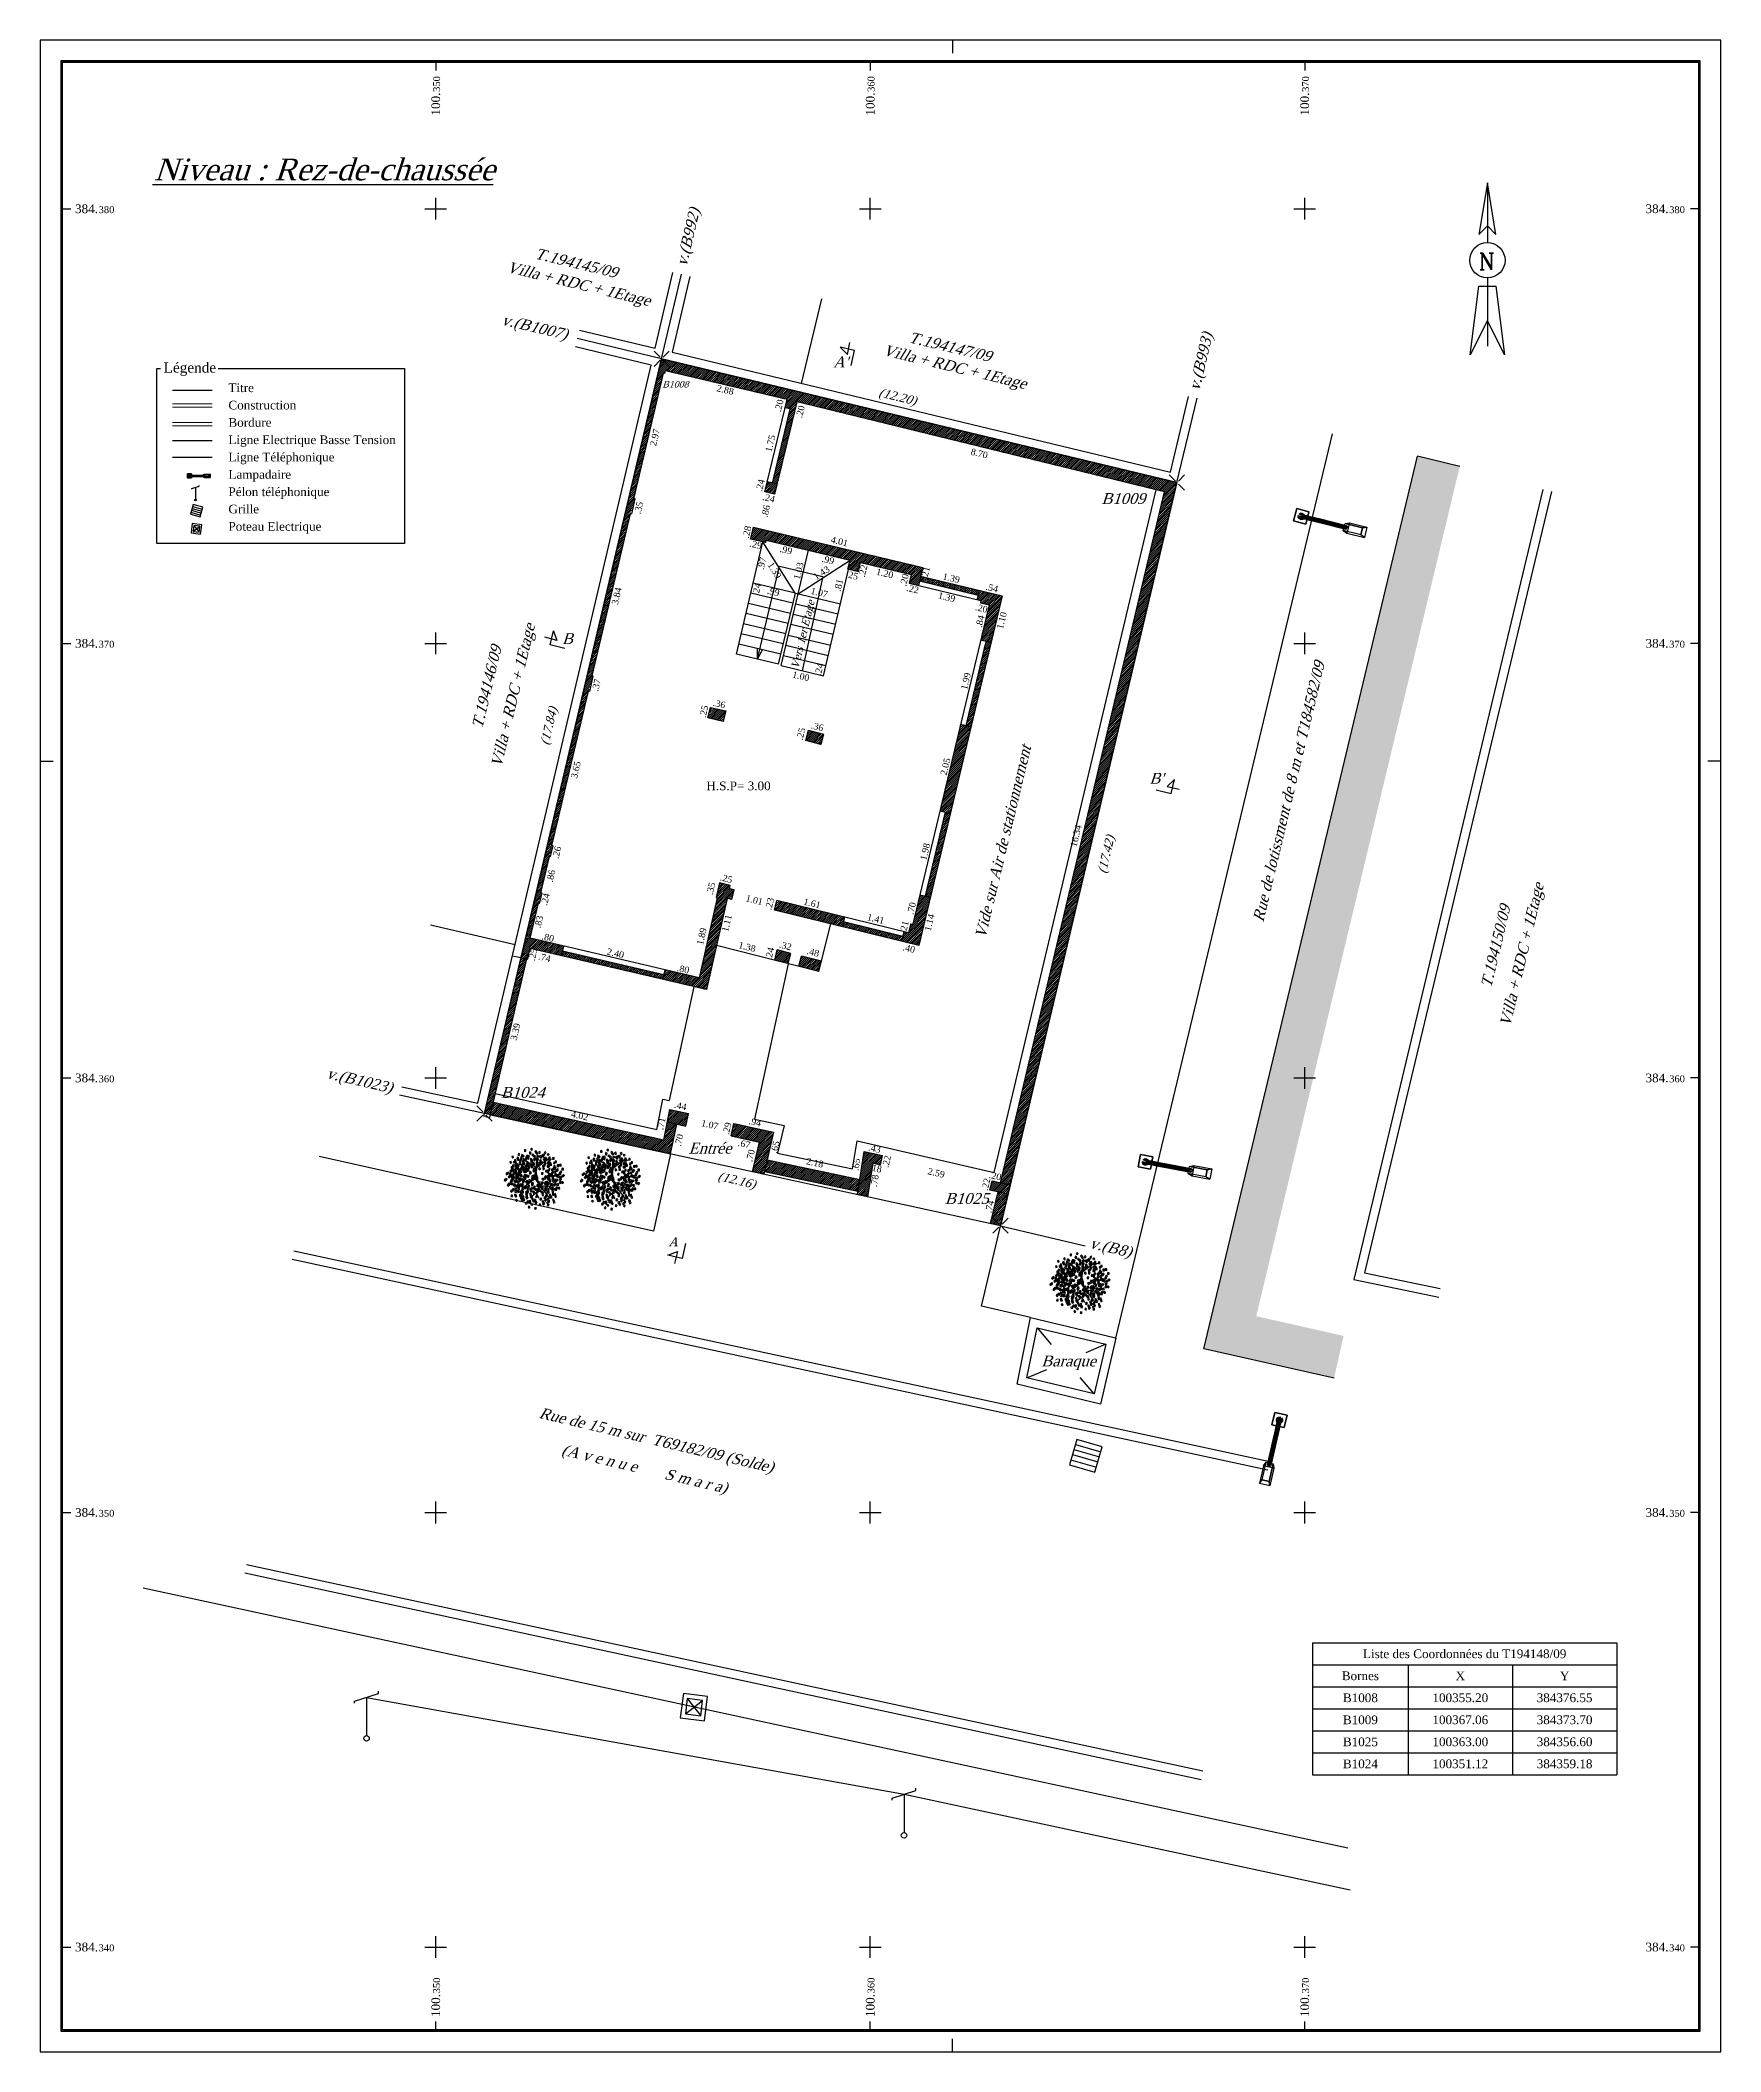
# Paper-space layout '2502' of a CAD drawing. Header units: inches. Extents: x 0 to 387, y 0 to 463.
# The model-space entities are those that its viewports show. They can reach past a viewport. Long polylines and large blocks are cut down to what shows.
import ezdxf

# ---------------------------------------------------------------- set-up
doc = ezdxf.new("R2010")
doc.units = ezdxf.units.IN
doc.header["$LTSCALE"] = 0.5
for name, color, linetype in [('Bloc B 1er Etage', 7, 'Continuous'), ('Bloc B 1er Etage_Croix', 7, 'Continuous'), ('Bloc B 1er Etage_Textes', 7, 'Continuous'), ('Cotation', 7, 'Continuous'), ('Cova3D_Feuilles1', 3, 'Continuous'), ('Cova3D_Tronc1', 34, 'Continuous'), ('Dessin', 7, 'Continuous'), ('Hachures', 8, 'Continuous'), ('Texte', 7, 'Continuous')]:
    doc.layers.add(name, color=color, linetype=linetype)
doc.layers.add('Titre', color=1, linetype='Continuous', lineweight=30)
doc.styles.add('Legend', font='romantic.ttf')
doc.styles.add('MtXpl_Romantic', font='romantic.ttf')
doc.styles.add('ROMANS', font='ROMANC')
doc.styles.get("Standard").update_dxf_attribs({"font": 'romantic.ttf'})
doc.dimstyles.get("Standard").update_dxf_attribs({"dimtxt": 0.15, "dimasz": 0.18, "dimexe": 0.18, "dimexo": 0.0625, "dimgap": 0.09, "dimtad": 0, "dimzin": 4, "dimdsep": 46, "dimtxsty": 'Standard', "dimcen": 0.09, "dimse1": 1, "dimse2": 1, "dimsd1": 1, "dimsd2": 1, "dimadec": 0, "dimazin": 1, "dimtfac": 1, "dimtix": 1, "dimtofl": 0, "dimtmove": 1, "dimatfit": 3, "dimfxl": 0, "dimtolj": 1, "dimtzin": 0, "dimarcsym": 0})
pattern_1 = [(45, (0, 0), (-0.0224506403027, 0.0224506403027), [])]

psp = doc.layouts.new('2502')

msp = doc.modelspace()

# ---------------------------------------------------------------- texts
at = {"color": 6, "style": 'Legend'}
msp.add_text('H.S.P= 3.00', height=0.2, dxfattribs=at).set_placement((100356.229, 384366.62))
at = {"char_height": 0.2, "attachment_point": 5, "style": 'Legend'}
for s, insert, width in [('Liste des Coordonnées du T194148/09', (100373.682, 384346.747), 6.76), ('Bornes ', (100371.282, 384346.24), 1.96), ('X', (100373.582, 384346.24), 2.16), ('Y', (100375.982, 384346.24), 2.16), ('B1008', (100371.282, 384345.734), 1.96), ('100355.20', (100373.582, 384345.734), 2.16), ('384376.55', (100375.982, 384345.734), 2.16), ('B1009', (100371.282, 384345.227), 1.96), ('100367.06', (100373.582, 384345.227), 2.16), ('384373.70', (100375.982, 384345.227), 2.16), ('B1025', (100371.282, 384344.72), 1.96), ('100363.00', (100373.582, 384344.72), 2.16), ('384356.60', (100375.982, 384344.72), 2.16), ('B1024', (100371.282, 384344.214), 1.96), ('100351.12', (100373.582, 384344.214), 2.16), ('384359.18', (100375.982, 384344.214), 2.16)]:
    msp.add_mtext(s, dxfattribs=dict(at, insert=insert, width=width))
at = {"layer": 'Bloc B 1er Etage_Textes'}
for s, height, p in [('350', 0.16, (100350.1, 384382.69)), ('360', 0.16, (100360.1, 384382.69)), ('370', 0.16, (100370.1, 384382.69)), ('100.', 0.2, (100350.1, 384382.146)), ('100.', 0.2, (100360.1, 384382.146)), ('100.', 0.2, (100370.1, 384382.146)), ('350', 0.16, (100350.1, 384338.934)), ('360', 0.16, (100360.1, 384338.934)), ('370', 0.16, (100370.1, 384338.934)), ('100.', 0.2, (100350.1, 384338.39)), ('100.', 0.2, (100360.1, 384338.39)), ('100.', 0.2, (100370.1, 384338.39))]:
    msp.add_text(s, height=height, rotation=90, dxfattribs=at).set_placement(p)
for s, height, p in [('384.', 0.2, (100341.698, 384379.9)), ('380', 0.16, (100342.241, 384379.9)), ('384.', 0.2, (100377.845, 384379.9)), ('380', 0.16, (100378.389, 384379.9)), ('384.', 0.2, (100341.698, 384369.9)), ('370', 0.16, (100342.241, 384369.9)), ('384.', 0.2, (100377.845, 384369.9)), ('370', 0.16, (100378.389, 384369.9)), ('384.', 0.2, (100341.698, 384359.9)), ('360', 0.16, (100342.241, 384359.9)), ('384.', 0.2, (100377.845, 384359.9)), ('360', 0.16, (100378.389, 384359.9)), ('384.', 0.2, (100341.698, 384349.9)), ('350', 0.16, (100342.241, 384349.9)), ('384.', 0.2, (100377.845, 384349.9)), ('350', 0.16, (100378.389, 384349.9)), ('384.', 0.2, (100341.698, 384339.9)), ('340', 0.16, (100342.241, 384339.9)), ('384.', 0.2, (100377.845, 384339.9)), ('340', 0.16, (100378.389, 384339.9))]:
    msp.add_text(s, height=height, dxfattribs=at).set_placement(p)
at = {"layer": 'Dessin', "style": 'Legend', "oblique": 18}
msp.add_text('%%UNiveau : Rez-de-chaussée', height=0.5, dxfattribs=at).set_placement((100343.514, 384380.656))
at = {"layer": 'Texte', "style": 'MtXpl_Romantic', "oblique": 18}
for s, height, rotation, p in [('v.(B992)', 0.25, 76.7815, (100355.772, 384378.66)), ('T.194145/09', 0.25, 346.4878, (100352.262, 384378.859)), ('Villa + RDC + 1Etage', 0.25, 346.4878, (100351.615, 384378.55)), ('v.(B1007)', 0.25, 346.7815, (100351.499, 384377.337)), ('v.(B993)', 0.25, 76.7815, (100367.574, 384375.795)), ('Villa + RDC + 1Etage', 0.25, 346.4878, (100360.272, 384376.639)), ('T.194147/09', 0.25, 346.4878, (100360.865, 384376.931)), ('Vers 1er Etage', 0.18, 76.6437, (100358.346, 384369.393)), ('Villa + RDC + 1Etage', 0.25, 76.6437, (100351.505, 384367.122)), ('T.194146/09', 0.25, 76.6437, (100351.07, 384368.021)), ('Rue de lotissment de 8 m et T184582/09', 0.25, 76.6437, (100369.046, 384363.573)), ('Vide sur Air de stationnement ', 0.25, 76.5809, (100362.647, 384363.186)), ('Villa + RDC + 1Etage', 0.25, 76.6437, (100374.724, 384361.155)), ('T.194150/09', 0.25, 76.6437, (100374.29, 384362.054)), ('v.(B1023)', 0.25, 346.7815, (100347.468, 384359.999)), ('v.(B8)', 0.25, 346.7815, (100365.032, 384356.091)), ('Rue de 15 m sur  T69182/09 (Solde)', 0.25, 346.7604, (100352.359, 384352.179)), ('(A v e n u e       S m a r a)', 0.25, 346.7604, (100352.878, 384351.332))]:
    msp.add_text(s, height=height, rotation=rotation, dxfattribs=at).set_placement(p)
at = {"layer": 'Texte', "style": 'MtXpl_Romantic'}
for s, height, p in [('Légende ', 0.2321, (100343.738, 384376.231)), ('Titre', 0.2, (100345.229, 384375.782)), ('Construction  ', 0.2, (100345.229, 384375.383)), ('Bordure  ', 0.2, (100345.229, 384374.984)), ('Ligne Electrique Basse Tension ', 0.2, (100345.229, 384374.585)), ('Ligne Téléphonique ', 0.2, (100345.229, 384374.187)), ('Lampadaire ', 0.2, (100345.229, 384373.788)), ('Pélon téléphonique ', 0.2, (100345.229, 384373.389)), ('Grille ', 0.2, (100345.229, 384372.991)), ('Poteau Electrique ', 0.2, (100345.229, 384372.592))]:
    msp.add_text(s, height=height, dxfattribs=at).set_placement(p)
at = {"layer": 'Texte', "style": 'MtXpl_Romantic', "oblique": 18}
for s, height, p in [("A'", 0.25, (100359.143, 384376.349)), ('B1008', 0.15, (100355.213, 384375.886)), ('B1009', 0.25, (100365.321, 384373.207)), ('B', 0.25, (100352.905, 384369.983)), ("B'", 0.25, (100366.424, 384366.769)), ('B1024', 0.25, (100351.496, 384359.542)), ('Entrée', 0.25, (100355.819, 384358.259)), ('B1025', 0.25, (100361.717, 384357.1)), ('A', 0.2, (100355.355, 384356.127)), ('Baraque ', 0.25, (100363.935, 384353.361))]:
    msp.add_text(s, height=height, dxfattribs=at).set_placement(p)
at = {"layer": 'Texte', "color": 5, "style": 'MtXpl_Romantic', "oblique": 18}
for s, rotation, p in [('(12.20)', 346.4878, (100360.179, 384375.685)), ('(17.84)', 76.7815, (100352.596, 384367.646)), ('(17.42)', 76.7815, (100365.423, 384364.691)), ('(12.16)', 346.4878, (100356.477, 384357.655))]:
    msp.add_text(s, height=0.2, rotation=rotation, dxfattribs=at).set_placement(p)

# ---------------------------------------------------------------- blocks, each defined once
blk = doc.blocks.new('t010')
at = {"color": 0}
for p, q in [((-0.009, 0.009), (-0.044, 0.044)), ((0, 0), (0, 0)), ((0.009, 0.009), (0.044, 0.044)), ((-0.009, -0.009), (-0.044, -0.044)), ((0.009, -0.009), (0.044, -0.044))]:
    blk.add_line(p, q, dxfattribs=at)
blk = doc.blocks.new('zl02')
for points in [[(-0.163, 2.861, 12.168), (-0.244, 3.052, 11.921), (0.244, 3.052, 11.921), (0.162, 2.861, 12.168)], [(-0.163, 2.032, 11.527), (-0.244, 2.222, 11.28), (-0.244, 3.052, 11.921), (-0.163, 2.861, 12.168)], [(-0.163, 2.861, 12.168), (0.162, 2.861, 12.168), (0.162, 2.032, 11.527), (-0.163, 2.032, 11.527)], [(0.162, 2.032, 11.527), (0.244, 2.222, 11.28), (0.244, 3.052, 11.921), (0.162, 2.861, 12.168)], [(-0.163, 2.032, 11.527), (-0.244, 2.222, 11.28), (0.244, 2.222, 11.28), (0.162, 2.032, 11.527)], [(0.292, 0.292, 0.097), (0.292, 0.292), (-0.292, 0.292), (-0.292, 0.292, 0.097)], [(-0.292, 0.292, 0.097), (-0.292, 0.292), (-0.292, -0.292), (-0.292, -0.292, 0.097)], [(-0.292, 0.292), (0.292, 0.292), (0.292, -0.292), (-0.292, -0.292)], [(-0.292, 0.292, 0.097), (0.292, 0.292, 0.097), (0.292, -0.292, 0.097), (-0.292, -0.292, 0.097)], [(0.292, -0.292, 0.097), (0.292, -0.292), (0.292, 0.292), (0.292, 0.292, 0.097)], [(-0.292, -0.292, 0.097), (-0.292, -0.292), (0.292, -0.292), (0.292, -0.292, 0.097)]]:
    blk.add_3dface(points)
mesh = blk.add_polymesh((2, 12), dxfattribs=dict(n_close=True))
for k, corner in enumerate([(0, 0.933, 10.383), (-0.039, 0.927, 10.391), (-0.068, 0.908, 10.412), (-0.078, 0.883, 10.442), (-0.068, 0.858, 10.472), (-0.039, 0.84, 10.494), (0, 0.833, 10.502), (0.039, 0.84, 10.494), (0.067, 0.858, 10.472), (0.078, 0.883, 10.442), (0.067, 0.908, 10.412), (0.039, 0.927, 10.391), (0, 2.177, 11.344), (-0.039, 2.171, 11.352), (-0.068, 2.152, 11.374), (-0.078, 2.127, 11.403), (-0.068, 2.102, 11.433), (-0.039, 2.084, 11.455), (0, 2.077, 11.463), (0.039, 2.084, 11.455), (0.067, 2.102, 11.433), (0.078, 2.127, 11.403), (0.067, 2.152, 11.374), (0.039, 2.171, 11.352)]):
    mesh.set_mesh_vertex(divmod(k, 12), corner)
mesh = blk.add_polymesh((2, 12), dxfattribs=dict(n_close=True))
for k, corner in enumerate([(0, 0.677, 10.144), (-0.039, 0.669, 10.151), (-0.068, 0.648, 10.17), (-0.078, 0.619, 10.196), (-0.068, 0.59, 10.222), (-0.039, 0.569, 10.241), (0, 0.561, 10.248), (0.039, 0.569, 10.241), (0.067, 0.59, 10.222), (0.078, 0.619, 10.196), (0.067, 0.648, 10.17), (0.039, 0.669, 10.151), (0, 0.933, 10.383), (-0.039, 0.927, 10.391), (-0.068, 0.908, 10.412), (-0.078, 0.883, 10.442), (-0.068, 0.858, 10.472), (-0.039, 0.84, 10.494), (0, 0.833, 10.502), (0.039, 0.84, 10.494), (0.067, 0.858, 10.472), (0.078, 0.883, 10.442), (0.067, 0.908, 10.412), (0.039, 0.927, 10.391)]):
    mesh.set_mesh_vertex(divmod(k, 12), corner)
mesh = blk.add_polymesh((2, 12), dxfattribs=dict(n_close=True))
for k, corner in enumerate([(0, 0.047, 8.872), (0.039, 0.058, 8.872), (0.068, 0.086, 8.871), (0.078, 0.125, 8.871), (0.068, 0.164, 8.871), (0.039, 0.193, 8.871), (0, 0.203, 8.871), (-0.039, 0.193, 8.871), (-0.068, 0.164, 8.871), (-0.078, 0.125, 8.871), (-0.068, 0.086, 8.871), (-0.039, 0.058, 8.872), (0, -0.146, 0.098), (0.073, -0.127, 0.098), (0.127, -0.073, 0.098), (0.146, 0, 0.097), (0.127, 0.073, 0.097), (0.073, 0.127, 0.097), (0, 0.146, 0.097), (-0.073, 0.127, 0.097), (-0.127, 0.073, 0.097), (-0.146, 0, 0.097), (-0.127, -0.073, 0.098), (-0.073, -0.127, 0.098)]):
    mesh.set_mesh_vertex(divmod(k, 12), corner)
mesh = blk.add_polymesh((2, 12), dxfattribs=dict(n_close=True))
for k, corner in enumerate([(0, 0.472, 9.865), (-0.039, 0.463, 9.87), (-0.068, 0.438, 9.885), (-0.078, 0.405, 9.905), (-0.068, 0.371, 9.925), (-0.039, 0.347, 9.94), (0, 0.338, 9.945), (0.039, 0.347, 9.94), (0.067, 0.371, 9.925), (0.078, 0.405, 9.905), (0.067, 0.438, 9.885), (0.039, 0.463, 9.87), (0, 0.677, 10.144), (-0.039, 0.669, 10.151), (-0.068, 0.648, 10.17), (-0.078, 0.619, 10.196), (-0.068, 0.59, 10.222), (-0.039, 0.569, 10.241), (0, 0.561, 10.248), (0.039, 0.569, 10.241), (0.067, 0.59, 10.222), (0.078, 0.619, 10.196), (0.067, 0.648, 10.17), (0.039, 0.669, 10.151)]):
    mesh.set_mesh_vertex(divmod(k, 12), corner)
mesh = blk.add_polymesh((2, 12), dxfattribs=dict(n_close=True))
for k, corner in enumerate([(0, 0.472, 9.865), (-0.039, 0.463, 9.87), (-0.068, 0.438, 9.885), (-0.078, 0.405, 9.905), (-0.068, 0.371, 9.925), (-0.039, 0.347, 9.94), (0, 0.338, 9.945), (0.039, 0.347, 9.94), (0.067, 0.371, 9.925), (0.078, 0.405, 9.905), (0.067, 0.438, 9.885), (0.039, 0.463, 9.87), (0, 0.321, 9.553), (-0.039, 0.311, 9.556), (-0.068, 0.285, 9.566), (-0.078, 0.248, 9.58), (-0.068, 0.211, 9.594), (-0.039, 0.185, 9.603), (0, 0.175, 9.607), (0.039, 0.185, 9.603), (0.067, 0.211, 9.594), (0.078, 0.248, 9.58), (0.067, 0.285, 9.566), (0.039, 0.311, 9.556)]):
    mesh.set_mesh_vertex(divmod(k, 12), corner)
mesh = blk.add_polymesh((2, 12), dxfattribs=dict(n_close=True))
for k, corner in enumerate([(0, 0.231, 9.218), (-0.039, 0.22, 9.22), (-0.068, 0.192, 9.225), (-0.078, 0.154, 9.231), (-0.068, 0.115, 9.238), (-0.039, 0.087, 9.243), (0, 0.077, 9.245), (0.039, 0.087, 9.243), (0.067, 0.115, 9.238), (0.078, 0.154, 9.231), (0.067, 0.192, 9.225), (0.039, 0.22, 9.22), (0, 0.321, 9.553), (-0.039, 0.311, 9.556), (-0.068, 0.285, 9.566), (-0.078, 0.248, 9.58), (-0.068, 0.211, 9.594), (-0.039, 0.185, 9.603), (0, 0.175, 9.607), (0.039, 0.185, 9.603), (0.067, 0.211, 9.594), (0.078, 0.248, 9.58), (0.067, 0.285, 9.566), (0.039, 0.311, 9.556)]):
    mesh.set_mesh_vertex(divmod(k, 12), corner)
mesh = blk.add_polymesh((2, 12), dxfattribs=dict(n_close=True))
for k, corner in enumerate([(0, 0.231, 9.217), (-0.039, 0.22, 9.219), (-0.068, 0.192, 9.224), (-0.078, 0.154, 9.23), (-0.068, 0.115, 9.237), (-0.039, 0.087, 9.242), (0, 0.077, 9.244), (0.039, 0.087, 9.242), (0.068, 0.115, 9.237), (0.078, 0.154, 9.23), (0.068, 0.192, 9.224), (0.039, 0.22, 9.219), (0, 0.203, 8.871), (-0.039, 0.193, 8.871), (-0.068, 0.164, 8.871), (-0.078, 0.125, 8.87), (-0.068, 0.086, 8.87), (-0.039, 0.058, 8.87), (0, 0.047, 8.87), (0.039, 0.058, 8.87), (0.068, 0.086, 8.87), (0.078, 0.125, 8.87), (0.068, 0.164, 8.871), (0.039, 0.193, 8.871)]):
    mesh.set_mesh_vertex(divmod(k, 12), corner)
blk = doc.blocks.new('w002')
at = {"color": 0}
for p, q in [((-0.015, 0.075), (-0.015, -0.075)), ((0.015, 0.075), (0.015, -0.075)), ((0.015, -0.075), (0.015, -0.075))]:
    blk.add_line(p, q, dxfattribs=at)
for points in [[(-0.075, -0.075), (0.075, -0.075), (0.075, 0.075), (-0.075, 0.075), (-0.075, -0.075)], [(-0.045, 0.075), (-0.045, -0.075)], [(0.045, 0.075), (0.045, -0.075)]]:
    blk.add_lwpolyline(points, dxfattribs=at)
blk = doc.blocks.new('e014')
at = {"color": 0}
for p, q in [((-0.059, 0.059), (0.059, -0.059)), ((0.059, 0.059), (-0.059, -0.059))]:
    blk.add_line(p, q, dxfattribs=at)
for points in [[(-0.094, -0.094), (0.094, -0.094), (0.094, 0.094), (-0.094, 0.094)], [(-0.059, -0.059), (0.059, -0.059), (0.059, 0.059), (-0.059, 0.059)]]:
    blk.add_lwpolyline(points, close=True, dxfattribs=at)
blk = doc.blocks.new('Feuille1')
at = {"layer": 'Cova3D_Feuilles1'}
for points in [[(-7.2, 0.2, 10.5), (-12.4, -2, 6.5), (-10.2, -7.2, 2.5), (-5, -4.9, 6.5)], [(-21.8, -8.2, -0.5), (-27.2, -9.8, -4.5), (-25.6, -15.2, -8.5), (-20.2, -13.7, -4.5)], [(-11.2, -21.8), (-15.9, -24.9, -4), (-12.7, -29.6, -8), (-8.1, -26.4, -4)], [(-1.8, -11.4, 4.8), (-5.8, -15.4, 0.8), (-1.8, -19.4, -3.2), (2.2, -15.4, 0.8)], [(11, -25.7, 1), (9.5, -31.2, -3), (15, -32.6, -7), (16.5, -27.2, -3)], [(11.5, -2.2, 8.5), (9.6, -7.6, 4.5), (15, -9.5, 0.5), (16.8, -4.1, 4.5)], [(28, -11.6, 2.5), (26.5, -17, -1.5), (32, -18.5, -5.5), (33.5, -13.1, -1.5)]]:
    blk.add_3dface(points, dxfattribs=at)
blk = doc.blocks.new('zv01')
at = {"layer": 'Cova3D_Tronc1', "extrusion": (6.99446e-33, -1, -1.83772e-16)}
for p, q in [((-0.56, 0.56, 3.4), (-0.23, 2.19, 4.28)), ((-0.56, 0.56, 3.36), (-1.52, 1.3, 4.09)), ((-1.01, 0.96, 3.75), (-0.93, 1.8, 4.53)), ((0.93, 0.04, 2.59), (2.01, 0.1, 3.33))]:
    blk.add_line(p, q, dxfattribs=at)
at = {"layer": 'Cova3D_Tronc1'}
for p, q in [((-1.42, -0.2, 2.87), (-1.91, 0.24, 3.04)), ((1.08, 0.44, 2.84), (0.7, 1.31, 2.84)), ((0.88, 0.04, 2.6), (1.49, 1.34, 3.4)), ((0.9, 0.04, 2.6), (1.73, -0.85, 3.4)), ((-1.43, -0.21, 2.89), (-1.85, -0.53, 3.39)), ((-1.76, -1.55, 3.64), (-0.75, -0.58, 2.39)), ((-0.68, -0.5, 2.35), (-1.42, -0.2, 2.87)), ((-0.66, -0.5, 2.35), (-0.71, -1.52, 2.89)), ((0.08, -1.08, 2.03), (0.01, -1.28, 2.32)), ((1.73, -0.85, 3.4), (2.05, -0.33, 3.69)), ((1.73, -0.85, 3.4), (1.89, -1.37, 3.6))]:
    blk.add_line(p, q, dxfattribs=at)
at = {"layer": 'Cova3D_Tronc1', "extrusion": (1, 0, 0)}
blk.add_line((-0.31, -0.47, 2.43), (-0.52, -0.35, 3.94), dxfattribs=at)
at = {"layer": 'Cova3D_Tronc1'}
blk.add_lwpolyline([(0.18, 0.22, -0.117832), (0.2, 0.2, -0.109862), (0.2, 0.17, -0.036437), (0.2, 0.13, -0.034184), (0.19, 0.1, -0.070317), (0.18, 0.07, 0.121404), (0.17, 0.05, 0.105675), (0.17, 0.04, 0.10563), (0.18, 0.04, 0.11787), (0.19, 0.03, 0.050289), (0.23, 0.02, 0.018663), (0.26, 0.01, 0.01497), (0.3, 0.01, 0.087147), (0.33, 0.02, -0.118281), (0.35, 0.02, -0.325615), (0.36, 0, -0.326103), (0.35, -0.02, -0.032273), (0.33, -0.03, 0.027106), (0.31, -0.04, 0.002318), (0.26, -0.06, 0.008478), (0.25, -0.07, 0.036344), (0.24, -0.07, -0.022039), (0.22, -0.09, -0.092744), (0.18, -0.1, 0.069203), (0.13, -0.12, 0.147866), (0.1, -0.15, -0.172152), (0.07, -0.17, -0.132721), (0.04, -0.18, 0.108842), (-0.01, -0.18, 0.053805), (-0.04, -0.19, -0.040641), (-0.08, -0.21, -0.081395), (-0.17, -0.22, -0.221332), (-0.2, -0.21, -0.079922), (-0.21, -0.19, -0.108313), (-0.21, -0.18, -0.048517), (-0.21, -0.16, -0.02389), (-0.2, -0.13, -0.137674), (-0.17, -0.09, 0.264867), (-0.16, -0.06, 0.017693), (-0.16, -0.04, 0.00755), (-0.17, -0.01, 0.004346), (-0.18, 0.04, 0.010497), (-0.19, 0.06, 0.070056), (-0.19, 0.08, 0.023562), (-0.23, 0.13, 0.090241), (-0.27, 0.16, -0.118501), (-0.29, 0.19, -0.08154), (-0.3, 0.2, -0.126697), (-0.3, 0.21, -0.215241), (-0.29, 0.22, -0.116434), (-0.27, 0.22, -0.22855), (-0.26, 0.21, 0.214017), (-0.24, 0.2, 0.07524), (-0.22, 0.2, 0.190759), (-0.22, 0.21, 0.274563), (-0.21, 0.22, -0.2385), (-0.22, 0.23, -0.087445), (-0.21, 0.23, -0.110244), (-0.2, 0.24, -0.136741), (-0.19, 0.24, -0.06456), (-0.17, 0.23, -0.144236), (-0.15, 0.21, 0.201708), (-0.14, 0.2, 0.026586), (-0.11, 0.2, -0.015616), (-0.07, 0.19, -0.012911), (-0.02, 0.18, 0.016293), (0.02, 0.17, 0.100723), (0.05, 0.17, 0.063874), (0.1, 0.19, 0.158892), (0.11, 0.21, -0.171356), (0.13, 0.23, -0.140353), (0.16, 0.23, -0.14068)], format="xyb", close=True, dxfattribs=at)
at = {"color": 92, "xscale": 0.02389174374319491, "yscale": 0.02389174374319491, "zscale": 0.02389174374319491}
for p, rotation in [((-1.55, 1.41, 3), 241.10908773184), ((-1.25, 1.21, 3.51), 217.0355451173859), ((-0.71, 1.54, 4.35), 217.0355451173859), ((-0.43, 1.18, 2.96), 217.0355451173859), ((-0.55, 1.35, 3.82), 180), ((-0.18, 0.84, 5.17), 217.0355451173859), ((-0.29, 2.05, 2.69), 180), ((-0.2, 1.96, 3.26), 180), ((0.12, 1.45, 3.28), 180), ((0.36, 1.66, 4.35), 180), ((0.3, 1.23, 2.48), 127.0355451173859), ((0.44, 1.05, 5.02), 127.0355451173859), ((0.47, 1.07, 2.11), 127.0355451173859), ((0.88, 1.5, 3.49), 180), ((0.57, 1.15, 4.14), 127.0355451173859), ((0.96, 1.37, 3.02), 127.0355451173859), ((1.24, 1.65, 3.9), 127.0355451173859), ((-2.15, 0.01, 2.91), 274.426310174705), ((-1.53, 0.36, 2.22), 241.10908773184), ((-1.61, 0.42, 3.8), 260.280514680602), ((-1.63, 0.01, 4.62), 274.426310174705), ((-1.13, 0.73, 3.82), 217.0355451173859), ((-0.96, 0.01, 2.56), 274.426310174705), ((-0.77, 0.3, 3.82), 274.426310174705), ((-0.51, -0.37, 5.17), 311.4618552920909), ((-0.63, 0.01, 5.17), 274.426310174705), ((-0.32, 0.73, 3.05), 217.0355451173859), ((0.2, 0.34, 4.91), 217.0355451173859), ((0.36, 0.72, 4.97), 180), ((0.36, 0.65, 2.16), 180), ((0.36, 0.15, 4.91), 180), ((0.69, -0.11, 3.82), 105.1767250495332), ((1.06, -0.48, 3.7), 105.1767250495332), ((0.99, 0.57, 5.02), 90), ((1.02, 0.57, 2.11), 90), ((1.35, -0.5, 4.33), 68.14117993214732), ((1.15, 0.57, 4.14), 90), ((1.61, -0.46, 2.92), 54.73338241883649), ((1.55, 0.27, 2.42), 105.1767250495332), ((1.85, 0.65, 3.48), 116.7371100578059), ((-1.72, -1.29, 2.91), 311.4618552920909), ((-1.54, -1.2, 3.64), 311.4618552920909), ((-1.31, -0.97, 4.62), 311.4618552920909), ((-0.84, -1.23, 2.56), 294.8881552746311), ((-0.36, -1.13, 2.62), 351.3217393776923), ((-0.25, -0.64, 4.35), 342.4928092333245), ((-0.25, -0.94, 5.09), 342.4928092333245), ((-0.25, -1.57, 3.6), 342.4928092333245), ((-0.25, -1.78, 4.15), 342.4928092333245), ((0.09, -0.55, 4.7), 19.52835435071045), ((0.36, -0.9, 5.09), 19.52835435071045), ((0.39, -1.11, 2.62), 28.35728449507812), ((0.53, -1.83, 3.58), 19.52835435071045), ((0.54, -1.86, 2.87), 20.68147253157148), ((0.55, -1.15, 3.6), 19.52835435071045), ((0.87, -1.58, 4.15), 19.52835435071045), ((1.48, -0.93, 3.2), 68.14117993214732)]:
    blk.add_blockref('Feuille1', p, dxfattribs=dict(at, rotation=rotation))
at = {"layer": 'Cova3D_Tronc1'}
mesh = blk.add_polymesh((2, 36), dxfattribs=dict(at, n_close=True))
for k, corner in enumerate([(-0.03, -0.02, 1.51), (-0.03, -0.02, 1.51), (-0.04, -0.01, 1.51), (-0.04, 0, 1.51), (-0.04, 0.01, 1.51), (-0.04, 0.01, 1.51), (-0.04, 0.02, 1.51), (-0.03, 0.03, 1.51), (-0.03, 0.04, 1.51), (-0.02, 0.04, 1.51), (-0.02, 0.05, 1.51), (-0.01, 0.05, 1.51), (0, 0.05, 1.51), (0.01, 0.06, 1.51), (0.02, 0.06, 1.51), (0.02, 0.05, 1.51), (0.03, 0.05, 1.51), (0.04, 0.05, 1.51), (0.04, 0.04, 1.51), (0.05, 0.03, 1.51), (0.05, 0.03, 1.51), (0.06, 0.02, 1.51), (0.06, 0.01, 1.51), (0.06, 0, 1.51), (0.05, -0.01, 1.51), (0.05, -0.01, 1.51), (0.05, -0.02, 1.51), (0.04, -0.03, 1.51), (0.03, -0.03, 1.51), (0.03, -0.04, 1.51), (0.02, -0.04, 1.51), (0.01, -0.04, 1.51), (0, -0.04, 1.51), (-0.01, -0.04, 1.51), (-0.01, -0.03, 1.51), (-0.02, -0.03, 1.51), (-0.76, -0.54, 2.39), (-0.76, -0.54, 2.39), (-0.75, -0.53, 2.4), (-0.75, -0.53, 2.4), (-0.74, -0.53, 2.4), (-0.74, -0.54, 2.41), (-0.73, -0.54, 2.41), (-0.73, -0.54, 2.41), (-0.72, -0.54, 2.41), (-0.72, -0.55, 2.41), (-0.71, -0.55, 2.41), (-0.71, -0.56, 2.41), (-0.71, -0.56, 2.41), (-0.71, -0.57, 2.41), (-0.71, -0.57, 2.4), (-0.71, -0.58, 2.4), (-0.71, -0.58, 2.4), (-0.71, -0.59, 2.39), (-0.71, -0.59, 2.39), (-0.72, -0.6, 2.38), (-0.72, -0.6, 2.38), (-0.73, -0.6, 2.38), (-0.73, -0.6, 2.37), (-0.74, -0.6, 2.37), (-0.74, -0.59, 2.37), (-0.75, -0.59, 2.37), (-0.75, -0.59, 2.37), (-0.76, -0.58, 2.37), (-0.76, -0.58, 2.37), (-0.76, -0.57, 2.37), (-0.77, -0.57, 2.37), (-0.77, -0.56, 2.37), (-0.77, -0.56, 2.37), (-0.77, -0.55, 2.38), (-0.77, -0.55, 2.38), (-0.76, -0.54, 2.38)]):
    mesh.set_mesh_vertex(divmod(k, 36), corner)
mesh = blk.add_polymesh((2, 36), dxfattribs=dict(at, n_close=True))
for k, corner in enumerate([(-0.03, 0.02, 1.51), (-0.02, 0.03, 1.51), (-0.01, 0.03, 1.51), (0, 0.04, 1.51), (0, 0.04, 1.51), (0.01, 0.04, 1.51), (0.02, 0.04, 1.51), (0.03, 0.04, 1.51), (0.04, 0.03, 1.51), (0.04, 0.03, 1.51), (0.05, 0.02, 1.51), (0.05, 0.01, 1.51), (0.05, 0.01, 1.51), (0.06, 0, 1.51), (0.06, -0.01, 1.51), (0.06, -0.02, 1.51), (0.05, -0.03, 1.51), (0.05, -0.03, 1.51), (0.04, -0.04, 1.51), (0.04, -0.05, 1.51), (0.03, -0.05, 1.51), (0.02, -0.05, 1.51), (0.01, -0.06, 1.51), (0.01, -0.06, 1.51), (0, -0.05, 1.51), (-0.01, -0.05, 1.51), (-0.02, -0.05, 1.51), (-0.02, -0.04, 1.51), (-0.03, -0.04, 1.51), (-0.03, -0.03, 1.51), (-0.04, -0.02, 1.51), (-0.04, -0.01, 1.51), (-0.04, -0.01, 1.51), (-0.04, 0, 1.51), (-0.04, 0.01, 1.51), (-0.03, 0.02, 1.51), (-0.54, 0.56, 3.37), (-0.54, 0.56, 3.37), (-0.54, 0.55, 3.38), (-0.54, 0.55, 3.38), (-0.54, 0.54, 3.38), (-0.54, 0.54, 3.39), (-0.54, 0.53, 3.39), (-0.54, 0.53, 3.39), (-0.54, 0.52, 3.39), (-0.55, 0.52, 3.39), (-0.55, 0.51, 3.39), (-0.56, 0.51, 3.39), (-0.56, 0.5, 3.39), (-0.57, 0.5, 3.39), (-0.57, 0.5, 3.38), (-0.58, 0.5, 3.38), (-0.58, 0.5, 3.38), (-0.59, 0.5, 3.37), (-0.59, 0.51, 3.37), (-0.6, 0.51, 3.36), (-0.6, 0.52, 3.36), (-0.6, 0.52, 3.36), (-0.6, 0.53, 3.35), (-0.6, 0.53, 3.35), (-0.6, 0.54, 3.35), (-0.59, 0.54, 3.35), (-0.59, 0.55, 3.35), (-0.59, 0.55, 3.34), (-0.58, 0.56, 3.35), (-0.58, 0.56, 3.35), (-0.57, 0.56, 3.35), (-0.57, 0.56, 3.35), (-0.56, 0.57, 3.35), (-0.56, 0.57, 3.36), (-0.55, 0.56, 3.36), (-0.55, 0.56, 3.36)]):
    mesh.set_mesh_vertex(divmod(k, 36), corner)
mesh = blk.add_polymesh((2, 36), dxfattribs=dict(at, n_close=True))
for k, corner in enumerate([(0.1, 0, 0.33), (0.09, 0.02, 0.33), (0.09, 0.03, 0.33), (0.08, 0.05, 0.33), (0.07, 0.06, 0.33), (0.06, 0.07, 0.33), (0.05, 0.08, 0.33), (0.03, 0.09, 0.33), (0.02, 0.09, 0.33), (0, 0.1, 0.33), (-0.02, 0.09, 0.33), (-0.03, 0.09, 0.33), (-0.05, 0.08, 0.33), (-0.06, 0.07, 0.33), (-0.07, 0.06, 0.33), (-0.08, 0.05, 0.33), (-0.09, 0.03, 0.33), (-0.09, 0.02, 0.33), (-0.1, 0, 0.33), (-0.09, -0.02, 0.33), (-0.09, -0.03, 0.33), (-0.08, -0.05, 0.33), (-0.07, -0.06, 0.33), (-0.06, -0.07, 0.33), (-0.05, -0.08, 0.33), (-0.03, -0.09, 0.33), (-0.02, -0.09, 0.33), (0, -0.1, 0.33), (0.02, -0.09, 0.33), (0.03, -0.09, 0.33), (0.05, -0.08, 0.33), (0.06, -0.07, 0.33), (0.07, -0.06, 0.33), (0.08, -0.05, 0.33), (0.09, -0.03, 0.33), (0.09, -0.02, 0.33), (0.13, 0.22), (0.08, 0.19), (0.03, 0.17), (-0.03, 0.18), (-0.08, 0.19), (-0.14, 0.2), (-0.18, 0.24), (-0.22, 0.21), (-0.27, 0.22), (-0.29, 0.19), (-0.25, 0.15), (-0.21, 0.11), (-0.19, 0.06), (-0.17, 0), (-0.16, -0.05), (-0.18, -0.1), (-0.2, -0.15), (-0.2, -0.21), (-0.15, -0.22), (-0.09, -0.21), (-0.04, -0.19), (0.02, -0.18), (0.07, -0.17), (0.11, -0.13), (0.16, -0.11), (0.22, -0.09), (0.26, -0.06), (0.32, -0.03), (0.36, 0), (0.32, 0.01), (0.26, 0.01), (0.21, 0.02), (0.17, 0.06), (0.2, 0.11), (0.2, 0.17), (0.18, 0.22)]):
    mesh.set_mesh_vertex(divmod(k, 36), corner)
mesh = blk.add_polymesh((2, 36), dxfattribs=dict(at, n_close=True))
for k, corner in enumerate([(0.1, 0, 0.33), (0.09, 0.02, 0.33), (0.09, 0.03, 0.33), (0.08, 0.05, 0.33), (0.07, 0.06, 0.33), (0.06, 0.07, 0.33), (0.05, 0.08, 0.33), (0.03, 0.09, 0.33), (0.02, 0.09, 0.33), (0, 0.1, 0.33), (-0.02, 0.09, 0.33), (-0.03, 0.09, 0.33), (-0.05, 0.08, 0.33), (-0.06, 0.07, 0.33), (-0.07, 0.06, 0.33), (-0.08, 0.05, 0.33), (-0.09, 0.03, 0.33), (-0.09, 0.02, 0.33), (-0.1, 0, 0.33), (-0.09, -0.02, 0.33), (-0.09, -0.03, 0.33), (-0.08, -0.05, 0.33), (-0.07, -0.06, 0.33), (-0.06, -0.07, 0.33), (-0.05, -0.08, 0.33), (-0.03, -0.09, 0.33), (-0.02, -0.09, 0.33), (0, -0.1, 0.33), (0.02, -0.09, 0.33), (0.03, -0.09, 0.33), (0.05, -0.08, 0.33), (0.06, -0.07, 0.33), (0.07, -0.06, 0.33), (0.08, -0.05, 0.33), (0.09, -0.03, 0.33), (0.09, -0.02, 0.33), (0.07, 0, 1.56), (0.06, 0.01, 1.56), (0.06, 0.02, 1.56), (0.06, 0.03, 1.56), (0.05, 0.04, 1.56), (0.04, 0.05, 1.56), (0.03, 0.06, 1.56), (0.02, 0.06, 1.56), (0.01, 0.06, 1.56), (0, 0.07, 1.56), (-0.01, 0.06, 1.56), (-0.02, 0.06, 1.56), (-0.03, 0.06, 1.56), (-0.04, 0.05, 1.56), (-0.05, 0.04, 1.56), (-0.06, 0.03, 1.56), (-0.06, 0.02, 1.56), (-0.06, 0.01, 1.56), (-0.07, 0, 1.56), (-0.06, -0.01, 1.56), (-0.06, -0.02, 1.56), (-0.06, -0.03, 1.56), (-0.05, -0.04, 1.56), (-0.04, -0.05, 1.56), (-0.03, -0.06, 1.56), (-0.02, -0.06, 1.56), (-0.01, -0.06, 1.56), (0, -0.07, 1.56), (0.01, -0.06, 1.56), (0.02, -0.06, 1.56), (0.03, -0.06, 1.56), (0.04, -0.05, 1.56), (0.05, -0.04, 1.56), (0.06, -0.03, 1.56), (0.06, -0.02, 1.56), (0.06, -0.01, 1.56)]):
    mesh.set_mesh_vertex(divmod(k, 36), corner)
mesh = blk.add_polymesh((2, 36), dxfattribs=dict(at, n_close=True))
for k, corner in enumerate([(0.05, 0, 1.55), (0.05, 0.01, 1.55), (0.05, 0.02, 1.55), (0.05, 0.02, 1.55), (0.04, 0.03, 1.55), (0.04, 0.04, 1.55), (0.03, 0.04, 1.55), (0.02, 0.04, 1.55), (0.01, 0.05, 1.55), (0.01, 0.05, 1.55), (0, 0.05, 1.55), (-0.01, 0.04, 1.55), (-0.02, 0.04, 1.55), (-0.02, 0.04, 1.55), (-0.03, 0.03, 1.55), (-0.04, 0.02, 1.55), (-0.04, 0.02, 1.55), (-0.04, 0.01, 1.55), (-0.04, 0, 1.55), (-0.04, -0.01, 1.55), (-0.04, -0.02, 1.55), (-0.04, -0.02, 1.55), (-0.03, -0.03, 1.55), (-0.02, -0.04, 1.55), (-0.02, -0.04, 1.55), (-0.01, -0.04, 1.55), (0, -0.05, 1.55), (0.01, -0.05, 1.55), (0.01, -0.05, 1.55), (0.02, -0.04, 1.55), (0.03, -0.04, 1.55), (0.04, -0.04, 1.55), (0.04, -0.03, 1.55), (0.05, -0.02, 1.55), (0.05, -0.02, 1.55), (0.05, -0.01, 1.55), (0.88, 0.07, 2.61), (0.88, 0.07, 2.61), (0.88, 0.07, 2.62), (0.87, 0.07, 2.62), (0.87, 0.07, 2.63), (0.86, 0.06, 2.63), (0.86, 0.06, 2.63), (0.86, 0.05, 2.63), (0.86, 0.04, 2.63), (0.86, 0.04, 2.63), (0.86, 0.03, 2.63), (0.86, 0.03, 2.63), (0.86, 0.02, 2.63), (0.86, 0.01, 2.63), (0.87, 0.01, 2.63), (0.87, 0.01, 2.62), (0.88, 0, 2.62), (0.88, 0, 2.61), (0.88, 0, 2.61), (0.89, 0, 2.61), (0.89, 0, 2.6), (0.9, 0.01, 2.6), (0.9, 0.01, 2.59), (0.9, 0.01, 2.59), (0.91, 0.02, 2.59), (0.91, 0.03, 2.59), (0.91, 0.03, 2.59), (0.91, 0.04, 2.59), (0.91, 0.04, 2.59), (0.91, 0.05, 2.59), (0.91, 0.06, 2.59), (0.9, 0.06, 2.59), (0.9, 0.07, 2.59), (0.9, 0.07, 2.6), (0.89, 0.07, 2.6), (0.89, 0.07, 2.61)]):
    mesh.set_mesh_vertex(divmod(k, 36), corner)
blk = doc.blocks.new('p001')
at = {"color": 0}
blk.add_line((0, 0.378), (0, 0.025), dxfattribs=at)
blk.add_lwpolyline([(-0.11, 0.323), (-0.11, 0.341), (0.11, 0.414), (0.11, 0.433)], dxfattribs=at)
blk.add_circle((0, 0), 0.025, dxfattribs=at)
blk = doc.blocks.new('y004')
at = {"color": 0}
for points in [[(0, 0), (-0.66, -3.96), (0, -3.3), (0.66, -3.96), (0, 0)], [(0, 0), (0, -4.585964)], [(0, -7.294036), (0, -12.54)], [(-0.66, -7.92), (0.66, -7.92), (1.32, -13.2), (0, -10.56), (-1.32, -13.2), (-0.66, -7.92)]]:
    blk.add_lwpolyline(points, dxfattribs=at)
blk.add_circle((0, -5.94), 1.354036, dxfattribs=at)
at = {"color": 0, "style": 'ROMANS'}
blk.add_text('N', height=1.279389, dxfattribs=at).set_placement((-0.674915, -6.674972))
blk = doc.blocks.new('*D16')
at = {"layer": 'Defpoints', "color": 0}
for p in [(100356.46, 384363.044), (100357.837, 384362.846), (100357.802, 384362.707)]:
    blk.add_point(p, dxfattribs=at)
at = {"layer": 'Cotation', "color": 0, "insert": (100357.166, 384363.014), "char_height": 0.15, "attachment_point": 5, "rotation": 345.924}
blk.add_mtext('\\A1;1.38', dxfattribs=at)
blk = doc.blocks.new('*D17')
at = {"layer": 'Defpoints', "color": 0}
for p in [(100358.916, 384362.832), (100358.418, 384362.804), (100358.88, 384362.688)]:
    blk.add_point(p, dxfattribs=at)
at = {"layer": 'Cotation', "color": 0, "insert": (100358.685, 384362.89), "char_height": 0.15, "attachment_point": 5, "rotation": 345.924}
blk.add_mtext('\\A1;.48', dxfattribs=at)
blk = doc.blocks.new('*D18')
at = {"layer": 'Defpoints', "color": 0}
for p in [(100357.861, 384362.944), (100357.895, 384363.079), (100358.171, 384362.866)]:
    blk.add_point(p, dxfattribs=at)
at = {"layer": 'Cotation', "color": 0, "insert": (100358.05, 384363.04), "char_height": 0.15, "attachment_point": 5, "rotation": 345.924}
blk.add_mtext('\\A1;.32', dxfattribs=at)
blk = doc.blocks.new('*D19')
at = {"layer": 'Defpoints', "color": 0}
for p in [(100357.718, 384362.98), (100357.861, 384362.944), (100357.802, 384362.707)]:
    blk.add_point(p, dxfattribs=at)
at = {"layer": 'Cotation', "color": 0, "insert": (100357.688, 384362.862), "char_height": 0.15, "attachment_point": 5, "rotation": 75.924}
blk.add_mtext('\\A1;.24', dxfattribs=at)
blk = doc.blocks.new('*D20')
at = {"layer": 'Defpoints', "color": 0}
for p in [(100356.707, 384364.129), (100356.824, 384364.102), (100356.46, 384363.044)]:
    blk.add_point(p, dxfattribs=at)
at = {"layer": 'Cotation', "color": 0, "insert": (100356.701, 384363.56), "char_height": 0.15, "attachment_point": 5, "rotation": 77.1914}
blk.add_mtext('\\A1;1.11', dxfattribs=at)
blk = doc.blocks.new('*D21')
at = {"layer": 'Defpoints', "color": 0}
for p in [(100357.66, 384363.896), (100357.797, 384363.862), (100357.851, 384364.084)]:
    blk.add_point(p, dxfattribs=at)
at = {"layer": 'Cotation', "color": 0, "insert": (100357.687, 384364.007), "char_height": 0.15, "attachment_point": 5, "rotation": 76.2313}
blk.add_mtext('\\A1;.23', dxfattribs=at)
blk = doc.blocks.new('*D22')
at = {"layer": 'Defpoints', "color": 0}
for p in [(100356.84, 384364.214), (100356.813, 384364.103), (100357.797, 384363.862)]:
    blk.add_point(p, dxfattribs=at)
at = {"layer": 'Cotation', "color": 0, "insert": (100357.332, 384364.094), "char_height": 0.15, "attachment_point": 5, "rotation": 346.2313}
blk.add_mtext('\\A1;1.01', dxfattribs=at)
blk = doc.blocks.new('*D23')
at = {"layer": 'Defpoints', "color": 0}
for p in [(100357.851, 384364.084), (100359.444, 384363.825), (100359.413, 384363.701)]:
    blk.add_point(p, dxfattribs=at)
at = {"layer": 'Cotation', "color": 0, "insert": (100358.663, 384364.017), "char_height": 0.15, "attachment_point": 5, "rotation": 346.2313}
blk.add_mtext('\\A1;1.61', dxfattribs=at)
blk = doc.blocks.new('*D24')
at = {"layer": 'Defpoints', "color": 0}
for p in [(100359.413, 384363.701), (100360.779, 384363.367), (100360.809, 384363.491)]:
    blk.add_point(p, dxfattribs=at)
at = {"layer": 'Cotation', "color": 0, "insert": (100360.127, 384363.658), "char_height": 0.15, "attachment_point": 5, "rotation": 346.2313}
blk.add_mtext('\\A1;1.41', dxfattribs=at)
blk = doc.blocks.new('*D25')
at = {"layer": 'Defpoints', "color": 0}
for p in [(100360.812, 384363.577), (100360.885, 384363.341), (100360.935, 384363.547)]:
    blk.add_point(p, dxfattribs=at)
at = {"layer": 'Cotation', "color": 0, "insert": (100360.787, 384363.474), "char_height": 0.15, "attachment_point": 5, "rotation": 76.2313}
blk.add_mtext('\\A1;.21', dxfattribs=at)
blk = doc.blocks.new('*D26')
at = {"layer": 'Defpoints', "color": 0}
for p in [(100361.034, 384364.241), (100361.144, 384364.215), (100360.982, 384363.536)]:
    blk.add_point(p, dxfattribs=at)
at = {"layer": 'Cotation', "color": 0, "insert": (100360.953, 384363.902), "char_height": 0.15, "attachment_point": 5, "rotation": 76.5809}
blk.add_mtext('\\A1;.70', dxfattribs=at)
blk = doc.blocks.new('*D27')
at = {"layer": 'Defpoints', "color": 0}
for p in [(100361.494, 384366.17), (100361.604, 384366.144), (100361.144, 384364.215)]:
    blk.add_point(p, dxfattribs=at)
at = {"layer": 'Cotation', "color": 0, "insert": (100361.264, 384365.206), "char_height": 0.15, "attachment_point": 5, "rotation": 76.5809}
blk.add_mtext('\\A1;1.98', dxfattribs=at)
blk = doc.blocks.new('*D28')
at = {"layer": 'Defpoints', "color": 0}
for p in [(100361.969, 384368.16), (100362.079, 384368.134), (100361.604, 384366.144)]:
    blk.add_point(p, dxfattribs=at)
at = {"layer": 'Cotation', "color": 0, "insert": (100361.732, 384367.165), "char_height": 0.15, "attachment_point": 5, "rotation": 76.5809}
blk.add_mtext('\\A1;2.05', dxfattribs=at)
blk = doc.blocks.new('*D29')
at = {"layer": 'Defpoints', "color": 0}
for p in [(100362.432, 384370.1), (100362.542, 384370.074), (100362.079, 384368.134)]:
    blk.add_point(p, dxfattribs=at)
at = {"layer": 'Cotation', "color": 0, "insert": (100362.201, 384369.13), "char_height": 0.15, "attachment_point": 5, "rotation": 76.5809}
blk.add_mtext('\\A1;1.99', dxfattribs=at)
blk = doc.blocks.new('*D30')
at = {"layer": 'Defpoints', "color": 0}
for p in [(100362.626, 384370.913), (100362.736, 384370.887), (100362.542, 384370.074)]:
    blk.add_point(p, dxfattribs=at)
at = {"layer": 'Cotation', "color": 0, "insert": (100362.529, 384370.507), "char_height": 0.15, "attachment_point": 5, "rotation": 76.5809}
blk.add_mtext('\\A1;.84', dxfattribs=at)
blk = doc.blocks.new('*D31')
at = {"layer": 'Defpoints', "color": 0}
for p in [(100362.514, 384370.837), (100362.537, 384370.934), (100362.736, 384370.887)]:
    blk.add_point(p, dxfattribs=at)
at = {"layer": 'Cotation', "color": 0, "insert": (100362.561, 384370.805), "char_height": 0.15, "attachment_point": 5, "rotation": 346.5809}
blk.add_mtext('\\A1;.20', dxfattribs=at)
blk = doc.blocks.new('*D32')
at = {"layer": 'Defpoints', "color": 0}
for p in [(100361.084, 384371.223), (100361.108, 384371.326), (100362.462, 384371.005)]:
    blk.add_point(p, dxfattribs=at)
at = {"layer": 'Cotation', "color": 0, "insert": (100361.761, 384371.063), "char_height": 0.15, "attachment_point": 5, "rotation": 346.6743}
blk.add_mtext('\\A1;1.39', dxfattribs=at)
blk = doc.blocks.new('*D33')
at = {"layer": 'Defpoints', "color": 0}
for p in [(100360.872, 384371.273), (100360.897, 384371.376), (100361.108, 384371.326)]:
    blk.add_point(p, dxfattribs=at)
at = {"layer": 'Cotation', "color": 0, "insert": (100360.978, 384371.248), "char_height": 0.15, "attachment_point": 5, "rotation": 346.6743}
blk.add_mtext('\\A1;.22', dxfattribs=at)
blk = doc.blocks.new('*D34')
at = {"layer": 'Defpoints', "color": 0}
for p in [(100360.823, 384371.611), (100360.899, 384371.384), (100360.945, 384371.582)]:
    blk.add_point(p, dxfattribs=at)
at = {"layer": 'Cotation', "color": 0, "insert": (100360.788, 384371.458), "char_height": 0.15, "attachment_point": 5, "rotation": 76.6743}
blk.add_mtext('\\A1;.20', dxfattribs=at)
blk = doc.blocks.new('*D35')
at = {"layer": 'Defpoints', "color": 0}
for p in [(100359.753, 384371.749), (100359.779, 384371.859), (100360.945, 384371.582)]:
    blk.add_point(p, dxfattribs=at)
at = {"layer": 'Cotation', "color": 0, "insert": (100360.336, 384371.61), "char_height": 0.15, "attachment_point": 5, "rotation": 346.6743}
blk.add_mtext('\\A1;1.20', dxfattribs=at)
blk = doc.blocks.new('*D36')
at = {"layer": 'Defpoints', "color": 0}
for p in [(100359.729, 384371.647), (100359.779, 384371.859), (100359.876, 384371.836)]:
    blk.add_point(p, dxfattribs=at)
at = {"layer": 'Cotation', "color": 0, "insert": (100359.835, 384371.667), "char_height": 0.15, "attachment_point": 5, "rotation": 76.6743}
blk.add_mtext('\\A1;.22', dxfattribs=at)
blk = doc.blocks.new('*D37')
at = {"layer": 'Defpoints', "color": 0}
for p in [(100359.487, 384371.704), (100359.729, 384371.647), (100359.702, 384371.537)]:
    blk.add_point(p, dxfattribs=at)
at = {"layer": 'Cotation', "color": 0, "insert": (100359.582, 384371.565), "char_height": 0.15, "attachment_point": 5, "rotation": 346.6743}
blk.add_mtext('\\A1;.25', dxfattribs=at)
blk = doc.blocks.new('*D38')
at = {"layer": 'Defpoints', "color": 0}
for p in [(100358.579, 384368.002), (100358.956, 384368.037), (100358.924, 384367.912)]:
    blk.add_point(p, dxfattribs=at)
at = {"layer": 'Cotation', "color": 0, "insert": (100358.784, 384368.082), "char_height": 0.15, "attachment_point": 5, "rotation": 345.4731}
blk.add_mtext('\\A1;.36', dxfattribs=at)
blk = doc.blocks.new('*D39')
at = {"layer": 'Defpoints', "color": 0}
for p in [(100358.579, 384368.002), (100358.375, 384367.798), (100358.517, 384367.761)]:
    blk.add_point(p, dxfattribs=at)
at = {"layer": 'Cotation', "color": 0, "insert": (100358.406, 384367.918), "char_height": 0.15, "attachment_point": 5, "rotation": 75.4731}
blk.add_mtext('\\A1;.25', dxfattribs=at)
blk = doc.blocks.new('*D40')
at = {"layer": 'Defpoints', "color": 0}
for p in [(100356.199, 384368.554), (100356.322, 384368.525), (100356.266, 384368.284)]:
    blk.add_point(p, dxfattribs=at)
at = {"layer": 'Cotation', "color": 0, "insert": (100356.172, 384368.433), "char_height": 0.15, "attachment_point": 5, "rotation": 76.9893}
blk.add_mtext('\\A1;.25', dxfattribs=at)
blk = doc.blocks.new('*D41')
at = {"layer": 'Defpoints', "color": 0}
for p in [(100356.322, 384368.525), (100356.674, 384368.444), (100356.702, 384368.565)]:
    blk.add_point(p, dxfattribs=at)
at = {"layer": 'Cotation', "color": 0, "insert": (100356.526, 384368.605), "char_height": 0.15, "attachment_point": 5, "rotation": 346.9893}
blk.add_mtext('\\A1;.36', dxfattribs=at)
blk = doc.blocks.new('*D42')
at = {"layer": 'Defpoints', "color": 0}
for p in [(100357.917, 384369.359), (100357.948, 384369.487), (100358.924, 384369.256)]:
    blk.add_point(p, dxfattribs=at)
at = {"layer": 'Cotation', "color": 0, "insert": (100358.405, 384369.243), "char_height": 0.15, "attachment_point": 5, "rotation": 346.6743}
blk.add_mtext('\\A1;1.00', dxfattribs=at)
blk = doc.blocks.new('*D43')
at = {"layer": 'Defpoints', "color": 0}
for p in [(100358.854, 384369.52), (100358.979, 384369.49), (100358.924, 384369.256)]:
    blk.add_point(p, dxfattribs=at)
at = {"layer": 'Cotation', "color": 0, "insert": (100358.826, 384369.403), "char_height": 0.15, "attachment_point": 5, "rotation": 76.6743}
blk.add_mtext('\\A1;.24', dxfattribs=at)
blk = doc.blocks.new('*D44')
at = {"layer": 'Defpoints', "color": 0}
for p in [(100359.537, 384371.916), (100358.281, 384371.234), (100358.34, 384371.143)]:
    blk.add_point(p, dxfattribs=at)
at = {"layer": 'Cotation', "color": 0, "insert": (100358.88, 384371.621), "char_height": 0.15, "attachment_point": 5, "rotation": 32.8432}
blk.add_mtext('\\A1;1.43', dxfattribs=at)
blk = doc.blocks.new('*D45')
at = {"layer": 'Defpoints', "color": 0}
for p in [(100358.469, 384372.169), (100358.572, 384372.144), (100358.34, 384371.143)]:
    blk.add_point(p, dxfattribs=at)
at = {"layer": 'Cotation', "color": 0, "insert": (100358.353, 384371.668), "char_height": 0.15, "attachment_point": 5, "rotation": 76.9206}
blk.add_mtext('\\A1;1.03', dxfattribs=at)
blk = doc.blocks.new('*D46')
at = {"layer": 'Defpoints', "color": 0}
for p in [(100357.532, 384372.333), (100358.273, 384371.158), (100358.168, 384371.092)]:
    blk.add_point(p, dxfattribs=at)
at = {"layer": 'Cotation', "color": 0, "insert": (100357.798, 384371.679), "char_height": 0.15, "attachment_point": 5, "rotation": 302.2538}
blk.add_mtext('\\A1;1.39', dxfattribs=at)
blk = doc.blocks.new('*D47')
at = {"layer": 'Defpoints', "color": 0}
for p in [(100357.309, 384371.387), (100358.277, 384371.158), (100358.256, 384371.072)]:
    blk.add_point(p, dxfattribs=at)
at = {"layer": 'Cotation', "color": 0, "insert": (100357.772, 384371.187), "char_height": 0.15, "attachment_point": 5, "rotation": 346.6743}
blk.add_mtext('\\A1;.99', dxfattribs=at)
blk = doc.blocks.new('*D48')
at = {"layer": 'Defpoints', "color": 0}
for p in [(100357.532, 384372.333), (100357.619, 384372.312), (100357.309, 384371.387)]:
    blk.add_point(p, dxfattribs=at)
at = {"layer": 'Cotation', "color": 0, "insert": (100357.507, 384371.839), "char_height": 0.15, "attachment_point": 5, "rotation": 76.6743}
blk.add_mtext('\\A1;.97', dxfattribs=at)
blk = doc.blocks.new('*D49')
at = {"layer": 'Defpoints', "color": 0}
for p in [(100357.607, 384372.373), (100358.572, 384372.144), (100358.545, 384372.031)]:
    blk.add_point(p, dxfattribs=at)
at = {"layer": 'Cotation', "color": 0, "insert": (100358.063, 384372.145), "char_height": 0.15, "attachment_point": 5, "rotation": 346.6743}
blk.add_mtext('\\A1;.99', dxfattribs=at)
blk = doc.blocks.new('*D50')
at = {"layer": 'Defpoints', "color": 0}
for p in [(100358.577, 384372.143), (100359.51, 384371.802), (100359.537, 384371.916)]:
    blk.add_point(p, dxfattribs=at)
at = {"layer": 'Cotation', "color": 0, "insert": (100359.03, 384371.916), "char_height": 0.15, "attachment_point": 5, "rotation": 346.6743}
blk.add_mtext('\\A1;.99', dxfattribs=at)
blk = doc.blocks.new('*D51')
at = {"layer": 'Defpoints', "color": 0}
for p in [(100359.503, 384371.7), (100359.181, 384370.943), (100359.316, 384370.911)]:
    blk.add_point(p, dxfattribs=at)
at = {"layer": 'Cotation', "color": 0, "insert": (100359.275, 384371.338), "char_height": 0.15, "attachment_point": 5, "rotation": 76.6743}
blk.add_mtext('\\A1;.81', dxfattribs=at)
blk = doc.blocks.new('*D52')
at = {"layer": 'Defpoints', "color": 0}
for p in [(100358.277, 384371.158), (100358.308, 384371.291), (100359.316, 384370.911)]:
    blk.add_point(p, dxfattribs=at)
at = {"layer": 'Cotation', "color": 0, "insert": (100358.828, 384371.168), "char_height": 0.15, "attachment_point": 5, "rotation": 346.6743}
blk.add_mtext('\\A1;1.07', dxfattribs=at)
blk = doc.blocks.new('*D53')
at = {"layer": 'Defpoints', "color": 0}
for p in [(100357.309, 384371.387), (100357.417, 384371.361), (100357.253, 384371.153)]:
    blk.add_point(p, dxfattribs=at)
at = {"layer": 'Cotation', "color": 0, "insert": (100357.389, 384371.244), "char_height": 0.15, "attachment_point": 5, "rotation": 76.6743}
blk.add_mtext('\\A1;.24', dxfattribs=at)
blk = doc.blocks.new('*D54')
at = {"layer": 'Defpoints', "color": 0}
for p in [(100357.223, 384372.304), (100357.246, 384372.4), (100357.532, 384372.333)]:
    blk.add_point(p, dxfattribs=at)
at = {"layer": 'Cotation', "color": 0, "insert": (100357.366, 384372.27), "char_height": 0.15, "attachment_point": 5, "rotation": 346.6743}
blk.add_mtext('\\A1;.29', dxfattribs=at)
blk = doc.blocks.new('*D55')
at = {"layer": 'Defpoints', "color": 0}
for p in [(100357.31, 384372.671), (100357.132, 384372.427), (100357.246, 384372.4)]:
    blk.add_point(p, dxfattribs=at)
at = {"layer": 'Cotation', "color": 0, "insert": (100357.164, 384372.563), "char_height": 0.15, "attachment_point": 5, "rotation": 76.6743}
blk.add_mtext('\\A1;.28', dxfattribs=at)
blk = doc.blocks.new('*D56')
at = {"layer": 'Defpoints', "color": 0}
for p in [(100357.31, 384372.671), (100361.208, 384371.748), (100361.24, 384371.884)]:
    blk.add_point(p, dxfattribs=at)
at = {"layer": 'Cotation', "color": 0, "insert": (100359.291, 384372.345), "char_height": 0.15, "attachment_point": 5, "rotation": 346.6743}
blk.add_mtext('\\A1;4.01', dxfattribs=at)
blk = doc.blocks.new('*D57')
at = {"layer": 'Defpoints', "color": 0}
for p in [(100361.208, 384371.748), (100361.297, 384371.727), (100361.16, 384371.546)]:
    blk.add_point(p, dxfattribs=at)
at = {"layer": 'Cotation', "color": 0, "insert": (100361.273, 384371.626), "char_height": 0.15, "attachment_point": 5, "rotation": 76.6743}
blk.add_mtext('\\A1;.21', dxfattribs=at)
blk = doc.blocks.new('*D58')
at = {"layer": 'Defpoints', "color": 0}
for p in [(100361.16, 384371.546), (100362.514, 384371.218), (100362.542, 384371.336)]:
    blk.add_point(p, dxfattribs=at)
at = {"layer": 'Cotation', "color": 0, "insert": (100361.866, 384371.5), "char_height": 0.15, "attachment_point": 5, "rotation": 346.3817}
blk.add_mtext('\\A1;1.39', dxfattribs=at)
blk = doc.blocks.new('*D59')
at = {"layer": 'Defpoints', "color": 0}
for p in [(100362.514, 384371.218), (100363.065, 384371.211), (100363.037, 384371.093)]:
    blk.add_point(p, dxfattribs=at)
at = {"layer": 'Cotation', "color": 0, "insert": (100362.803, 384371.274), "char_height": 0.15, "attachment_point": 5, "rotation": 346.5809}
blk.add_mtext('\\A1;.54', dxfattribs=at)
blk = doc.blocks.new('*D60')
at = {"layer": 'Defpoints', "color": 0}
for p in [(100363.036, 384371.092), (100362.78, 384370.017), (100362.9, 384369.989)]:
    blk.add_point(p, dxfattribs=at)
at = {"layer": 'Cotation', "color": 0, "insert": (100363.028, 384370.526), "char_height": 0.15, "attachment_point": 5, "rotation": 76.5809}
blk.add_mtext('\\A1;1.10', dxfattribs=at)
blk = doc.blocks.new('*D61')
at = {"layer": 'Defpoints', "color": 0}
for p in [(100361.382, 384364.158), (100361.117, 384363.048), (100361.232, 384363.021)]:
    blk.add_point(p, dxfattribs=at)
at = {"layer": 'Cotation', "color": 0, "insert": (100361.364, 384363.576), "char_height": 0.15, "attachment_point": 5, "rotation": 76.5809}
blk.add_mtext('\\A1;1.14', dxfattribs=at)
blk = doc.blocks.new('*D62')
at = {"layer": 'Defpoints', "color": 0}
for p in [(100360.725, 384363.145), (100361.088, 384362.929), (100361.117, 384363.048)]:
    blk.add_point(p, dxfattribs=at)
at = {"layer": 'Cotation', "color": 0, "insert": (100360.892, 384362.977), "char_height": 0.15, "attachment_point": 5, "rotation": 346.2313}
blk.add_mtext('\\A1;.40', dxfattribs=at)
blk = doc.blocks.new('*D63')
at = {"layer": 'Defpoints', "color": 0}
for p in [(100357.578, 384373.487), (100357.38, 384372.654), (100357.496, 384372.627)]:
    blk.add_point(p, dxfattribs=at)
at = {"layer": 'Cotation', "color": 0, "insert": (100357.594, 384373.043), "char_height": 0.15, "attachment_point": 5, "rotation": 76.6743}
blk.add_mtext('\\A1;.86', dxfattribs=at)
blk = doc.blocks.new('*D64')
at = {"layer": 'Defpoints', "color": 0}
for p in [(100357.497, 384373.75), (100357.578, 384373.487), (100357.633, 384373.717)]:
    blk.add_point(p, dxfattribs=at)
at = {"layer": 'Cotation', "color": 0, "insert": (100357.47, 384373.635), "char_height": 0.15, "attachment_point": 5, "rotation": 76.4289}
blk.add_mtext('\\A1;.24', dxfattribs=at)
blk = doc.blocks.new('*D65')
at = {"layer": 'Defpoints', "color": 0}
for p in [(100357.578, 384373.487), (100357.78, 384373.315), (100357.808, 384373.431)]:
    blk.add_point(p, dxfattribs=at)
at = {"layer": 'Cotation', "color": 0, "insert": (100357.665, 384373.342), "char_height": 0.15, "attachment_point": 5, "rotation": 346.4289}
blk.add_mtext('\\A1;.24', dxfattribs=at)
blk = doc.blocks.new('*D66')
at = {"layer": 'Defpoints', "color": 0}
for p in [(100358.044, 384375.419), (100357.497, 384373.75), (100357.633, 384373.717)]:
    blk.add_point(p, dxfattribs=at)
at = {"layer": 'Cotation', "color": 0, "insert": (100357.703, 384374.601), "char_height": 0.15, "attachment_point": 5, "rotation": 76.4289}
blk.add_mtext('\\A1;1.75', dxfattribs=at)
blk = doc.blocks.new('*D67')
at = {"layer": 'Defpoints', "color": 0}
for p in [(100357.943, 384375.644), (100358.044, 384375.419), (100358.089, 384375.61)]:
    blk.add_point(p, dxfattribs=at)
at = {"layer": 'Cotation', "color": 0, "insert": (100357.904, 384375.471), "char_height": 0.15, "attachment_point": 5, "rotation": 76.7527}
blk.add_mtext('\\A1;.20', dxfattribs=at)
blk = doc.blocks.new('*D68')
at = {"layer": 'Defpoints', "color": 0}
for p in [(100355.288, 384376.269), (100358.065, 384375.502), (100358.09, 384375.61)]:
    blk.add_point(p, dxfattribs=at)
at = {"layer": 'Cotation', "color": 0, "insert": (100356.664, 384375.832), "char_height": 0.15, "attachment_point": 5, "rotation": 346.7527}
blk.add_mtext('\\A1;2.88', dxfattribs=at)
blk = doc.blocks.new('*D69')
at = {"layer": 'Defpoints', "color": 0}
for p in [(100355.245, 384376.215), (100354.562, 384373.329), (100354.703, 384373.296)]:
    blk.add_point(p, dxfattribs=at)
at = {"layer": 'Cotation', "color": 0, "insert": (100355.044, 384374.739), "char_height": 0.15, "attachment_point": 5, "rotation": 76.6952}
blk.add_mtext('\\A1;2.97', dxfattribs=at)
blk = doc.blocks.new('*D70')
at = {"layer": 'Defpoints', "color": 0}
for p in [(100354.591, 384373.322), (100354.51, 384372.978), (100354.632, 384372.949)]:
    blk.add_point(p, dxfattribs=at)
at = {"layer": 'Cotation', "color": 0, "insert": (100354.672, 384373.121), "char_height": 0.15, "attachment_point": 5, "rotation": 76.6952}
blk.add_mtext('\\A1;.35', dxfattribs=at)
blk = doc.blocks.new('*D71')
at = {"layer": 'Defpoints', "color": 0}
for p in [(100354.481, 384372.984), (100353.598, 384369.252), (100353.724, 384369.222)]:
    blk.add_point(p, dxfattribs=at)
at = {"layer": 'Cotation', "color": 0, "insert": (100354.165, 384371.089), "char_height": 0.15, "attachment_point": 5, "rotation": 76.6952}
blk.add_mtext('\\A1;3.84', dxfattribs=at)
blk = doc.blocks.new('*D72')
at = {"layer": 'Defpoints', "color": 0}
for p in [(100353.543, 384368.889), (100353.627, 384369.245), (100353.741, 384369.218)]:
    blk.add_point(p, dxfattribs=at)
at = {"layer": 'Cotation', "color": 0, "insert": (100353.699, 384369.04), "char_height": 0.15, "attachment_point": 5, "rotation": 76.6952}
blk.add_mtext('\\A1;.37', dxfattribs=at)
blk = doc.blocks.new('*D73')
at = {"layer": 'Defpoints', "color": 0}
for p in [(100353.514, 384368.896), (100353.643, 384368.866), (100352.675, 384365.348)]:
    blk.add_point(p, dxfattribs=at)
at = {"layer": 'Cotation', "color": 0, "insert": (100353.224, 384367.091), "char_height": 0.15, "attachment_point": 5, "rotation": 76.6952}
blk.add_mtext('\\A1;3.65', dxfattribs=at)
blk = doc.blocks.new('*D74')
at = {"layer": 'Defpoints', "color": 0}
for p in [(100352.704, 384365.341), (100352.645, 384365.092), (100352.758, 384365.065)]:
    blk.add_point(p, dxfattribs=at)
at = {"layer": 'Cotation', "color": 0, "insert": (100352.787, 384365.19), "char_height": 0.15, "attachment_point": 5, "rotation": 76.6952}
blk.add_mtext('\\A1;.26', dxfattribs=at)
blk = doc.blocks.new('*D75')
at = {"layer": 'Defpoints', "color": 0}
for p in [(100352.616, 384365.099), (100352.418, 384364.259), (100352.551, 384364.228)]:
    blk.add_point(p, dxfattribs=at)
at = {"layer": 'Cotation', "color": 0, "insert": (100352.65, 384364.648), "char_height": 0.15, "attachment_point": 5, "rotation": 76.6952}
blk.add_mtext('\\A1;.86', dxfattribs=at)
blk = doc.blocks.new('*D76')
at = {"layer": 'Defpoints', "color": 0}
for p in [(100352.447, 384364.253), (100352.391, 384364.017), (100352.495, 384363.993)]:
    blk.add_point(p, dxfattribs=at)
at = {"layer": 'Cotation', "color": 0, "insert": (100352.523, 384364.11), "char_height": 0.15, "attachment_point": 5, "rotation": 76.6952}
blk.add_mtext('\\A1;.24', dxfattribs=at)
blk = doc.blocks.new('*D77')
at = {"layer": 'Defpoints', "color": 0}
for p in [(100352.362, 384364.024), (100352.17, 384363.213), (100352.276, 384363.188)]:
    blk.add_point(p, dxfattribs=at)
at = {"layer": 'Cotation', "color": 0, "insert": (100352.372, 384363.593), "char_height": 0.15, "attachment_point": 5, "rotation": 76.6952}
blk.add_mtext('\\A1;.83', dxfattribs=at)
blk = doc.blocks.new('*D78')
at = {"layer": 'Defpoints', "color": 0}
for p in [(100352.17, 384363.213), (100352.945, 384363.032), (100352.97, 384363.14)]:
    blk.add_point(p, dxfattribs=at)
at = {"layer": 'Cotation', "color": 0, "insert": (100352.583, 384363.231), "char_height": 0.15, "attachment_point": 5, "rotation": 346.8273}
blk.add_mtext('\\A1;.80', dxfattribs=at)
blk = doc.blocks.new('*D79')
at = {"layer": 'Defpoints', "color": 0}
for p in [(100352.945, 384363.032), (100355.278, 384362.486), (100355.303, 384362.594)]:
    blk.add_point(p, dxfattribs=at)
at = {"layer": 'Cotation', "color": 0, "insert": (100354.137, 384362.867), "char_height": 0.15, "attachment_point": 5, "rotation": 346.8273}
blk.add_mtext('\\A1;2.40', dxfattribs=at)
blk = doc.blocks.new('*D80')
at = {"layer": 'Defpoints', "color": 0}
for p in [(100355.278, 384362.486), (100356.086, 384362.411), (100356.061, 384362.302)]:
    blk.add_point(p, dxfattribs=at)
at = {"layer": 'Cotation', "color": 0, "insert": (100355.695, 384362.502), "char_height": 0.15, "attachment_point": 5, "rotation": 346.8273}
blk.add_mtext('\\A1;.80', dxfattribs=at)
blk = doc.blocks.new('*D81')
at = {"layer": 'Defpoints', "color": 0}
for p in [(100356.479, 384364.143), (100355.912, 384362.336), (100356.061, 384362.302)]:
    blk.add_point(p, dxfattribs=at)
at = {"layer": 'Cotation', "color": 0, "insert": (100356.121, 384363.257), "char_height": 0.15, "attachment_point": 5, "rotation": 77.1914}
blk.add_mtext('\\A1;1.89', dxfattribs=at)
blk = doc.blocks.new('*D82')
at = {"layer": 'Defpoints', "color": 0}
for p in [(100356.534, 384364.488), (100356.293, 384364.189), (100356.451, 384364.15)]:
    blk.add_point(p, dxfattribs=at)
at = {"layer": 'Cotation', "color": 0, "insert": (100356.335, 384364.358), "char_height": 0.15, "attachment_point": 5, "rotation": 76.2313}
blk.add_mtext('\\A1;.35', dxfattribs=at)
blk = doc.blocks.new('*D83')
at = {"layer": 'Defpoints', "color": 0}
for p in [(100356.534, 384364.488), (100356.78, 384364.428), (100356.812, 384364.556)]:
    blk.add_point(p, dxfattribs=at)
at = {"layer": 'Cotation', "color": 0, "insert": (100356.688, 384364.586), "char_height": 0.15, "attachment_point": 5, "rotation": 346.2313}
blk.add_mtext('\\A1;.25', dxfattribs=at)
blk = doc.blocks.new('*D84')
at = {"layer": 'Defpoints', "color": 0}
for p in [(100352.174, 384362.981), (100352.864, 384362.684), (100352.894, 384362.812)]:
    blk.add_point(p, dxfattribs=at)
at = {"layer": 'Cotation', "color": 0, "insert": (100352.504, 384362.768), "char_height": 0.15, "attachment_point": 5, "rotation": 346.8273}
blk.add_mtext('\\A1;.74', dxfattribs=at)
blk = doc.blocks.new('*D85')
at = {"layer": 'Defpoints', "color": 0}
for p in [(100352.174, 384362.981), (100352.265, 384362.961), (100352.119, 384362.735)]:
    blk.add_point(p, dxfattribs=at)
at = {"layer": 'Cotation', "color": 0, "insert": (100352.238, 384362.838), "char_height": 0.15, "attachment_point": 5, "rotation": 77.5383}
blk.add_mtext('\\A1;.25', dxfattribs=at)
blk = doc.blocks.new('*D86')
at = {"layer": 'Defpoints', "color": 0}
for p in [(100352.093, 384362.739), (100351.325, 384359.443), (100351.45, 384359.413)]:
    blk.add_point(p, dxfattribs=at)
at = {"layer": 'Cotation', "color": 0, "insert": (100351.834, 384361.062), "char_height": 0.15, "attachment_point": 5, "rotation": 76.8782}
blk.add_mtext('\\A1;3.39', dxfattribs=at)
blk = doc.blocks.new('*D87')
at = {"layer": 'Defpoints', "color": 0}
for p in [(100351.325, 384359.443), (100351.352, 384359.566), (100355.248, 384358.574)]:
    blk.add_point(p, dxfattribs=at)
at = {"layer": 'Cotation', "color": 0, "insert": (100353.314, 384359.131), "char_height": 0.15, "attachment_point": 5, "rotation": 347.5223}
blk.add_mtext('\\A1;4.02', dxfattribs=at)
blk = doc.blocks.new('*D88')
at = {"layer": 'Defpoints', "color": 0}
for p in [(100355.261, 384359.297), (100355.386, 384359.272), (100355.248, 384358.574)]:
    blk.add_point(p, dxfattribs=at)
at = {"layer": 'Cotation', "color": 0, "insert": (100355.192, 384358.948), "char_height": 0.15, "attachment_point": 5, "rotation": 78.8159}
blk.add_mtext('\\A1;.71', dxfattribs=at)
blk = doc.blocks.new('*D89')
at = {"layer": 'Defpoints', "color": 0}
for p in [(100355.386, 384359.272), (100355.415, 384359.402), (100355.82, 384359.178)]:
    blk.add_point(p, dxfattribs=at)
at = {"layer": 'Cotation', "color": 0, "insert": (100355.631, 384359.355), "char_height": 0.15, "attachment_point": 5, "rotation": 347.7241}
blk.add_mtext('\\A1;.44', dxfattribs=at)
blk = doc.blocks.new('*D90')
at = {"layer": 'Defpoints', "color": 0}
for p in [(100355.82, 384359.178), (100356.83, 384358.809), (100356.861, 384358.952)]:
    blk.add_point(p, dxfattribs=at)
at = {"layer": 'Cotation', "color": 0, "insert": (100356.309, 384358.923), "char_height": 0.15, "attachment_point": 5, "rotation": 347.7241}
blk.add_mtext('\\A1;1.07', dxfattribs=at)
blk = doc.blocks.new('*D91')
at = {"layer": 'Defpoints', "color": 0}
for p in [(100356.737, 384358.978), (100356.799, 384358.667), (100356.861, 384358.952)]:
    blk.add_point(p, dxfattribs=at)
at = {"layer": 'Cotation', "color": 0, "insert": (100356.706, 384358.836), "char_height": 0.15, "attachment_point": 5, "rotation": 77.7241}
blk.add_mtext('\\A1;.29', dxfattribs=at)
blk = doc.blocks.new('*D92')
at = {"layer": 'Defpoints', "color": 0}
for p in [(100356.861, 384358.952), (100357.777, 384358.752), (100357.805, 384358.882)]:
    blk.add_point(p, dxfattribs=at)
at = {"layer": 'Cotation', "color": 0, "insert": (100357.347, 384358.981), "char_height": 0.15, "attachment_point": 5, "rotation": 347.7241}
blk.add_mtext('\\A1;.94', dxfattribs=at)
blk = doc.blocks.new('*D93')
at = {"layer": 'Defpoints', "color": 0}
for p in [(100357.777, 384358.752), (100357.888, 384358.726), (100357.627, 384358.116)]:
    blk.add_point(p, dxfattribs=at)
at = {"layer": 'Cotation', "color": 0, "insert": (100357.813, 384358.408), "char_height": 0.15, "attachment_point": 5, "rotation": 76.6912}
blk.add_mtext('\\A1;.65', dxfattribs=at)
blk = doc.blocks.new('*D94')
at = {"layer": 'Defpoints', "color": 0}
for p in [(100357.626, 384358.116), (100359.793, 384357.822), (100359.76, 384357.666)]:
    blk.add_point(p, dxfattribs=at)
at = {"layer": 'Cotation', "color": 0, "insert": (100358.726, 384358.047), "char_height": 0.15, "attachment_point": 5, "rotation": 348.0852}
blk.add_mtext('\\A1;2.18', dxfattribs=at)
blk = doc.blocks.new('*D95')
at = {"layer": 'Defpoints', "color": 0}
for p in [(100359.73, 384358.329), (100359.862, 384358.308), (100359.76, 384357.666)]:
    blk.add_point(p, dxfattribs=at)
at = {"layer": 'Cotation', "color": 0, "insert": (100359.679, 384358.008), "char_height": 0.15, "attachment_point": 5, "rotation": 80.957}
blk.add_mtext('\\A1;.65', dxfattribs=at)
blk = doc.blocks.new('*D96')
at = {"layer": 'Defpoints', "color": 0}
for p in [(100359.862, 384358.308), (100360.285, 384358.211), (100360.311, 384358.324)]:
    blk.add_point(p, dxfattribs=at)
at = {"layer": 'Cotation', "color": 0, "insert": (100360.1, 384358.373), "char_height": 0.15, "attachment_point": 5, "rotation": 347.0672}
blk.add_mtext('\\A1;.43', dxfattribs=at)
blk = doc.blocks.new('*D97')
at = {"layer": 'Defpoints', "color": 0}
for p in [(100360.058, 384358.037), (100359.934, 384357.266), (100360.042, 384357.249)]:
    blk.add_point(p, dxfattribs=at)
at = {"layer": 'Cotation', "color": 0, "insert": (100360.103, 384357.634), "char_height": 0.15, "attachment_point": 5, "rotation": 80.8884}
blk.add_mtext('\\A1;.78', dxfattribs=at)
blk = doc.blocks.new('*D98')
at = {"layer": 'Defpoints', "color": 0}
for p in [(100360.285, 384358.211), (100360.235, 384357.996), (100360.402, 384358.185)]:
    blk.add_point(p, dxfattribs=at)
at = {"layer": 'Cotation', "color": 0, "insert": (100360.377, 384358.077), "char_height": 0.15, "attachment_point": 5, "rotation": 77.0672}
blk.add_mtext('\\A1;.22', dxfattribs=at)
blk = doc.blocks.new('*D99')
at = {"layer": 'Defpoints', "color": 0}
for p in [(100360.036, 384357.942), (100360.058, 384358.037), (100360.235, 384357.996)]:
    blk.add_point(p, dxfattribs=at)
at = {"layer": 'Cotation', "color": 0, "insert": (100360.125, 384357.921), "char_height": 0.15, "attachment_point": 5, "rotation": 347.0672}
blk.add_mtext('\\A1;.18', dxfattribs=at)
blk = doc.blocks.new('*D100')
at = {"layer": 'Defpoints', "color": 0}
for p in [(100360.285, 384358.211), (100362.781, 384357.525), (100362.806, 384357.633)]:
    blk.add_point(p, dxfattribs=at)
at = {"layer": 'Cotation', "color": 0, "insert": (100361.521, 384357.814), "char_height": 0.15, "attachment_point": 5, "rotation": 347.0672}
blk.add_mtext('\\A1;2.59', dxfattribs=at)
blk = doc.blocks.new('*D101')
at = {"layer": 'Defpoints', "color": 0}
for p in [(100362.64, 384357.444), (100362.756, 384357.417), (100362.806, 384357.633)]:
    blk.add_point(p, dxfattribs=at)
at = {"layer": 'Cotation', "color": 0, "insert": (100362.665, 384357.552), "char_height": 0.15, "attachment_point": 5, "rotation": 77.0672}
blk.add_mtext('\\A1;.22', dxfattribs=at)
blk = doc.blocks.new('*D102')
at = {"layer": 'Defpoints', "color": 0}
for p in [(100362.806, 384357.633), (100362.999, 384357.588), (100363.027, 384357.71)]:
    blk.add_point(p, dxfattribs=at)
at = {"layer": 'Cotation', "color": 0, "insert": (100362.877, 384357.741), "char_height": 0.15, "attachment_point": 5, "rotation": 347.0672}
blk.add_mtext('\\A1;.20', dxfattribs=at)
blk = doc.blocks.new('*D103')
at = {"layer": 'Defpoints', "color": 0}
for p in [(100366.624, 384373.518), (100366.773, 384373.483), (100362.999, 384357.588)]:
    blk.add_point(p, dxfattribs=at)
at = {"layer": 'Cotation', "color": 0, "insert": (100364.737, 384365.571), "char_height": 0.15, "attachment_point": 5, "rotation": 76.6442}
blk.add_mtext('\\A1;16.34', dxfattribs=at)
blk = doc.blocks.new('*D104')
at = {"layer": 'Defpoints', "color": 0}
for p in [(100362.835, 384357.4), (100362.942, 384357.375), (100362.77, 384356.65)]:
    blk.add_point(p, dxfattribs=at)
at = {"layer": 'Cotation', "color": 0, "insert": (100362.749, 384357.038), "char_height": 0.15, "attachment_point": 5, "rotation": 76.6442}
blk.add_mtext('\\A1;.74', dxfattribs=at)
blk = doc.blocks.new('*D105')
at = {"layer": 'Defpoints', "color": 0}
for p in [(100358.321, 384375.555), (100366.773, 384373.483), (100366.736, 384373.333)]:
    blk.add_point(p, dxfattribs=at)
at = {"layer": 'Cotation', "color": 0, "insert": (100362.51, 384374.369), "char_height": 0.15, "attachment_point": 5, "rotation": 346.2223}
blk.add_mtext('\\A1;8.70', dxfattribs=at)
blk = doc.blocks.new('*D106')
at = {"layer": 'Defpoints', "color": 0}
for p in [(100358.274, 384375.361), (100358.321, 384375.555), (100358.44, 384375.526)]:
    blk.add_point(p, dxfattribs=at)
at = {"layer": 'Cotation', "color": 0, "insert": (100358.393, 384375.332), "char_height": 0.15, "attachment_point": 5, "rotation": 76.2223}
blk.add_mtext('\\A1;.20', dxfattribs=at)
blk = doc.blocks.new('*D107')
at = {"layer": 'Defpoints', "color": 0}
for p in [(100355.551, 384358.938), (100355.676, 384358.911), (100355.401, 384358.25)]:
    blk.add_point(p, dxfattribs=at)
at = {"layer": 'Cotation', "color": 0, "insert": (100355.601, 384358.567), "char_height": 0.15, "attachment_point": 5, "rotation": 77.7115}
blk.add_mtext('\\A1;.70', dxfattribs=at)
blk = doc.blocks.new('*D108')
at = {"layer": 'Defpoints', "color": 0}
for p in [(100356.799, 384358.667), (100356.773, 384358.55), (100357.451, 384358.525)]:
    blk.add_point(p, dxfattribs=at)
at = {"layer": 'Cotation', "color": 0, "insert": (100357.1, 384358.479), "char_height": 0.15, "attachment_point": 5, "rotation": 347.7241}
blk.add_mtext('\\A1;.67', dxfattribs=at)
blk = doc.blocks.new('*D109')
at = {"layer": 'Defpoints', "color": 0}
for p in [(100357.325, 384358.555), (100357.451, 384358.525), (100357.29, 384357.84)]:
    blk.add_point(p, dxfattribs=at)
at = {"layer": 'Cotation', "color": 0, "insert": (100357.244, 384358.212), "char_height": 0.15, "attachment_point": 5, "rotation": 76.7285}
blk.add_mtext('\\A1;.70', dxfattribs=at)

# ---------------------------------------------------------------- dimensions: what is measured, and where the dimension line sits
at = {"layer": 'Cotation'}
for p1, p2, distance, picture, middle in [((100355.288, 384376.269), (100358.09, 384375.61), -0.111, '*D68', (100356.664, 384375.832)), ((100355.245, 384376.215), (100354.562, 384373.329), 0.144, '*D69', (100355.044, 384374.739)), ((100358.044, 384375.419), (100357.633, 384373.717), -0.14, '*D66', (100357.703, 384374.601)), ((100358.321, 384375.555), (100366.773, 384373.483), -0.155, '*D105', (100362.51, 384374.369)), ((100357.578, 384373.487), (100357.633, 384373.717), 0.14, '*D64', (100357.47, 384373.635)), ((100357.578, 384373.487), (100357.38, 384372.654), 0.118, '*D63', (100357.594, 384373.043)), ((100357.578, 384373.487), (100357.808, 384373.431), -0.12, '*D65', (100357.665, 384373.342)), ((100362.999, 384357.588), (100366.773, 384373.483), 0.153, '*D103', (100364.737, 384365.571)), ((100354.591, 384373.322), (100354.51, 384372.978), 0.125, '*D70', (100354.672, 384373.121)), ((100354.481, 384372.984), (100353.598, 384369.252), 0.129, '*D71', (100354.165, 384371.089)), ((100357.31, 384372.671), (100357.246, 384372.4), -0.118, '*D55', (100357.164, 384372.563)), ((100357.31, 384372.671), (100361.208, 384371.748), 0.14, '*D56', (100359.291, 384372.345)), ((100357.532, 384372.333), (100357.246, 384372.4), 0.099, '*D54', (100357.366, 384372.27)), ((100357.309, 384371.387), (100357.532, 384372.333), -0.089, '*D48', (100357.507, 384371.839)), ((100357.532, 384372.333), (100358.273, 384371.158), -0.124, '*D46', (100357.798, 384371.679)), ((100357.607, 384372.373), (100358.572, 384372.144), -0.117, '*D49', (100358.063, 384372.145)), ((100358.34, 384371.143), (100358.572, 384372.144), 0.106, '*D45', (100358.353, 384371.668)), ((100358.577, 384372.143), (100359.537, 384371.916), -0.117, '*D50', (100359.03, 384371.916)), ((100359.5374, 384371.9159), (100358.3397, 384371.1427), -0.1087, '*D44', (100358.8796, 384371.6207)), ((100359.503, 384371.7), (100359.316, 384370.911), -0.139, '*D51', (100359.275, 384371.338)), ((100359.487, 384371.704), (100359.729, 384371.647), -0.113, '*D37', (100359.582, 384371.565)), ((100360.945, 384371.582), (100359.779, 384371.859), 0.113, '*D35', (100360.336, 384371.61)), ((100361.16, 384371.546), (100361.208, 384371.748), -0.092, '*D57', (100361.273, 384371.626)), ((100361.16, 384371.546), (100362.514, 384371.218), 0.121, '*D58', (100361.866, 384371.5)), ((100357.253, 384371.153), (100357.309, 384371.387), -0.111, '*D53', (100357.389, 384371.244)), ((100357.309, 384371.387), (100358.277, 384371.158), -0.088, '*D47', (100357.772, 384371.187)), ((100359.316, 384370.911), (100358.277, 384371.158), -0.137, '*D52', (100358.828, 384371.168)), ((100361.108, 384371.326), (100360.897, 384371.376), 0.106, '*D33', (100360.978, 384371.248)), ((100362.462, 384371.005), (100361.108, 384371.326), 0.106, '*D32', (100361.761, 384371.063)), ((100362.514, 384371.218), (100363.037, 384371.093), 0.121, '*D59', (100362.803, 384371.274)), ((100362.542, 384370.074), (100362.736, 384370.887), 0.113, '*D30', (100362.529, 384370.507)), ((100363.0362, 384371.0916), (100362.7799, 384370.0175), 0.1233, '*D60', (100363.0279, 384370.5259)), ((100362.079, 384368.134), (100362.542, 384370.074), 0.113, '*D29', (100362.201, 384369.13)), ((100358.924, 384369.256), (100357.948, 384369.487), 0.132, '*D42', (100358.405, 384369.243)), ((100358.924, 384369.256), (100358.979, 384369.49), 0.129, '*D43', (100358.826, 384369.403)), ((100352.675, 384365.348), (100353.514, 384368.896), -0.133, '*D73', (100353.224, 384367.091)), ((100353.543, 384368.889), (100353.627, 384369.245), -0.117, '*D72', (100353.699, 384369.04)), ((100356.266, 384368.284), (100356.322, 384368.525), 0.126, '*D40', (100356.172, 384368.433)), ((100356.322, 384368.525), (100356.674, 384368.444), 0.124, '*D41', (100356.526, 384368.605)), ((100358.579, 384368.002), (100358.517, 384367.761), -0.146, '*D39', (100358.406, 384367.918)), ((100358.579, 384368.002), (100358.924, 384367.912), 0.129, '*D38', (100358.784, 384368.082)), ((100361.604, 384366.144), (100362.079, 384368.134), 0.113, '*D28', (100361.732, 384367.165)), ((100361.144, 384364.215), (100361.604, 384366.144), 0.113, '*D27', (100361.264, 384365.206)), ((100352.704, 384365.341), (100352.645, 384365.092), 0.116, '*D74', (100352.787, 384365.19)), ((100352.616, 384365.099), (100352.418, 384364.259), 0.137, '*D75', (100352.65, 384364.648)), ((100356.534, 384364.488), (100356.78, 384364.428), 0.132, '*D83', (100356.688, 384364.586)), ((100352.447, 384364.253), (100352.391, 384364.017), 0.107, '*D76', (100352.523, 384364.11)), ((100356.534, 384364.488), (100356.451, 384364.15), -0.162, '*D82', (100356.335, 384364.358)), ((100357.797, 384363.862), (100356.813, 384364.103), -0.114, '*D22', (100357.332, 384364.094)), ((100360.982, 384363.536), (100361.144, 384364.215), 0.113, '*D26', (100360.953, 384363.902)), ((100352.362, 384364.024), (100352.17, 384363.213), 0.109, '*D77', (100352.372, 384363.593)), ((100356.479, 384364.143), (100356.061, 384362.302), -0.153, '*D81', (100356.121, 384363.257)), ((100356.46, 384363.044), (100356.707, 384364.129), -0.12, '*D20', (100356.701, 384363.56)), ((100357.851, 384364.084), (100357.797, 384363.862), -0.141, '*D21', (100357.687, 384364.007)), ((100357.851, 384364.084), (100359.413, 384363.701), 0.128, '*D23', (100358.663, 384364.017)), ((100359.413, 384363.701), (100360.779, 384363.367), 0.128, '*D24', (100360.127, 384363.658)), ((100361.382, 384364.158), (100361.117, 384363.048), 0.118, '*D61', (100361.364, 384363.576)), ((100352.17, 384363.213), (100352.945, 384363.032), 0.111, '*D78', (100352.583, 384363.231)), ((100360.885, 384363.341), (100360.935, 384363.547), 0.126, '*D25', (100360.787, 384363.474)), ((100352.119, 384362.735), (100352.174, 384362.981), -0.094, '*D85', (100352.238, 384362.838)), ((100352.174, 384362.981), (100352.894, 384362.812), -0.132, '*D84', (100352.504, 384362.768)), ((100352.945, 384363.032), (100355.278, 384362.486), 0.111, '*D79', (100354.137, 384362.867)), ((100356.46, 384363.044), (100357.802, 384362.707), 0.143, '*D16', (100357.166, 384363.014)), ((100357.802, 384362.707), (100357.861, 384362.944), 0.148, '*D19', (100357.688, 384362.862)), ((100358.171, 384362.866), (100357.861, 384362.944), -0.14, '*D18', (100358.05, 384363.04)), ((100358.418, 384362.804), (100358.88, 384362.688), 0.148, '*D17', (100358.685, 384362.89)), ((100360.725, 384363.145), (100361.117, 384363.048), -0.123, '*D62', (100360.892, 384362.977)), ((100352.09325, 384362.73921), (100351.32477, 384359.44257), 0.12822, '*D86', (100351.83388, 384361.06178)), ((100355.278, 384362.486), (100356.061, 384362.302), 0.111, '*D80', (100355.695, 384362.502)), ((100355.248, 384358.574), (100351.325, 384359.443), -0.126, '*D87', (100353.314, 384359.131)), ((100355.248, 384358.574), (100355.386, 384359.272), 0.128, '*D88', (100355.192, 384358.948)), ((100355.82, 384359.178), (100355.386, 384359.272), -0.132, '*D89', (100355.631, 384359.355)), ((100355.82, 384359.178), (100356.861, 384358.952), -0.146, '*D90', (100356.309, 384358.923)), ((100355.401, 384358.25), (100355.551, 384358.938), -0.127, '*D107', (100355.601, 384358.567)), ((100356.799, 384358.667), (100356.861, 384358.952), 0.126, '*D91', (100356.706, 384358.836)), ((100357.451, 384358.525), (100356.799, 384358.667), 0.119, '*D108', (100357.1, 384358.479)), ((100356.861, 384358.952), (100357.777, 384358.752), 0.132, '*D92', (100357.347, 384358.981)), ((100357.627, 384358.116), (100357.777, 384358.752), -0.114, '*D93', (100357.813, 384358.408)), ((100357.29, 384357.84), (100357.451, 384358.525), 0.13, '*D109', (100357.244, 384358.212)), ((100359.76, 384357.666), (100359.862, 384358.308), 0.134, '*D95', (100359.679, 384358.008)), ((100359.862, 384358.308), (100360.285, 384358.211), 0.116, '*D96', (100360.1, 384358.373)), ((100360.235, 384357.996), (100360.285, 384358.211), -0.12, '*D98', (100360.377, 384358.077)), ((100360.285, 384358.211), (100362.806, 384357.633), -0.11, '*D100', (100361.521, 384357.814)), ((100357.626, 384358.116), (100359.76, 384357.666), 0.16, '*D94', (100358.726, 384358.047)), ((100360.058, 384358.037), (100359.934, 384357.266), 0.109, '*D97', (100360.103, 384357.634)), ((100360.235, 384357.996), (100360.058, 384358.037), 0.098, '*D99', (100360.125, 384357.921)), ((100362.806, 384357.633), (100362.756, 384357.417), -0.119, '*D101', (100362.665, 384357.552)), ((100362.7702, 384356.6503), (100362.9421, 384357.3746), 0.1104, '*D104', (100362.7488, 384357.038))]:
    dim = msp.add_aligned_dim(p1=p1, p2=p2, distance=distance, dimstyle='Standard', dxfattribs=at)
    dim.commit()
    dim.dimension.update_dxf_attribs({"geometry": picture, "text_midpoint": middle})
for base, p1, p2, angle, picture, middle in [((100357.943, 384375.644), (100358.044, 384375.419), (100358.089, 384375.61), 76.7527, '*D67', (100357.904, 384375.471)), ((100358.44, 384375.526), (100358.274, 384375.361), (100358.321, 384375.555), 76.2223, '*D106', (100358.393, 384375.332)), ((100359.876, 384371.836), (100359.729, 384371.647), (100359.779, 384371.859), 76.6743, '*D36', (100359.835, 384371.667)), ((100360.823, 384371.611), (100360.899, 384371.384), (100360.945, 384371.582), 76.6743, '*D34', (100360.788, 384371.458)), ((100362.514, 384370.837), (100362.736, 384370.887), (100362.537, 384370.934), 166.5809, '*D31', (100362.561, 384370.805)), ((100363.027, 384357.71), (100362.806, 384357.633), (100362.999, 384357.588), 347.0672, '*D102', (100362.877, 384357.741))]:
    dim = msp.add_linear_dim(base=base, p1=p1, p2=p2, angle=angle, dimstyle='Standard', dxfattribs=at)
    dim.commit()
    dim.dimension.update_dxf_attribs({"geometry": picture, "text_midpoint": middle, "dimtype": 161})

# ---------------------------------------------------------------- hatches: boundary and pattern name
at = {"layer": 'Cotation'}
h = msp.add_hatch(dxfattribs=at)
h.set_pattern_fill('BROUSS', color=3, scale=0.1)
h.set_pattern_definition([(74.475889, (0, 0), (-0.25000000005, 0.90000000033), [0.15, -0.784077085]), (74.475889, (0.25, 0.3), (-0.25000000005, 0.90000000033), [0.15, -0.784077085]), (74.475889, (0.5, 0.6), (-0.25000000005, 0.90000000033), [0.15, -0.784077085]), (105.524111, (0, 0), (-0.5000000002, 3e-11), [0.1, -0.834077085]), (105.524111, (0.25, 0.3), (-0.5000000002, 3e-11), [0.1, -0.834077085]), (105.524111, (0.5, 0.6), (-0.5000000002, 3e-11), [0.1, -0.834077085]), (0, (0.0302, 0.03226), (0.25, 0.3), [0, -0.5]), (0, (0.09787, 0.07146), (0.25, 0.3), [0, -0.5]), (0, (0.0781, 0.12536), (0.25, 0.3), [0, -0.5]), (0, (0.15514, 0.1327), (0.25, 0.3), [0, -0.5]), (0, (0.10932, 0.25275), (0.25, 0.3), [0, -0.5]), (0, (0.02456, 0.14363), (0.25, 0.3), [0, -0.5]), (0, (0.01874, 0.16456), (0.25, 0.3), [0, -0.5]), (0, (0.0021, 0.25275), (0.25, 0.3), [0, -0.5]), (0, (-0.05205, 0.01756), (0.25, 0.3), [0, -0.5]), (0, (-0.05725, 0.06656), (0.25, 0.3), [0, -0.5]), (0, (-0.09786, 0.01266), (0.25, 0.3), [0, -0.5]), (0, (-0.10827, 0.08616), (0.25, 0.3), [0, -0.5]), (0, (-0.07495, 0.1327), (0.25, 0.3), [0, -0.5]), (0, (-0.0885, 0.17925), (0.25, 0.3), [0, -0.5]), (0, (-0.12805, 0.23805), (0.25, 0.3), [0, -0.5]), (0, (-0.02706, 0.1939), (0.25, 0.3), [0, -0.5]), (0, (-0.16866, 0.1376), (0.25, 0.3), [0, -0.5]), (0, (-0.18323, 0.0445), (0.25, 0.3), [0, -0.5]), (0, (-0.0749, -0.02898), (0.25, 0.3), [0, -0.5]), (0, (-0.0104, -0.04858), (0.25, 0.3), [0, -0.5]), (0, (-0.05413, -0.10247), (0.25, 0.3), [0, -0.5]), (0, (0.10516, -0.09757), (0.25, 0.3), [0, -0.5]), (0, (0.03644, -0.02163), (0.25, 0.3), [0, -0.5]), (0, (0.09787, -0.00693), (0.25, 0.3), [0, -0.5])])
h.paths.add_polyline_path([(100373.569, 384374.073), (100372.597, 384374.305), (100367.676, 384353.765), (100370.675, 384353.088), (100370.895, 384354.064), (100368.885, 384354.517)])
at = {"layer": 'Hachures'}
h = msp.add_hatch(dxfattribs=at)
h.set_pattern_fill('ANSI31', color=256, scale=0.01)
h.set_pattern_definition(pattern_1)
h.paths.add_polyline_path([(100358.924, 384367.912), (100358.579, 384368.002), (100358.517, 384367.761), (100358.861, 384367.672)], flags=17)
h.paths.add_polyline_path([(100356.674, 384368.444), (100356.322, 384368.525), (100356.266, 384368.284), (100356.618, 384368.203)], flags=17)
h.paths.add_polyline_path([(100357.633, 384373.717), (100357.578, 384373.487), (100357.808, 384373.431), (100357.864, 384373.662)], flags=17)
h.paths.add_polyline_path([(100358.274, 384375.363), (100358.159, 384375.391), (100357.748, 384373.69), (100357.864, 384373.662)], flags=17)
h.paths.add_polyline_path([(100367.06, 384373.7), (100355.2, 384376.55), (100351.963, 384362.77), (100352.119, 384362.735), (100352.174, 384362.981), (100352.894, 384362.812), (100352.945, 384363.032), (100352.17, 384363.213), (100352.362, 384364.024), (100352.447, 384364.253), (100352.418, 384364.259), (100352.616, 384365.099), (100352.704, 384365.341), (100352.675, 384365.348), (100353.514, 384368.896), (100353.627, 384369.245), (100353.598, 384369.252), (100354.481, 384372.984), (100354.591, 384373.322), (100354.562, 384373.329), (100355.245, 384376.215), (100355.274, 384376.208), (100355.288, 384376.269), (100358.09, 384375.61), (100358.044, 384375.419), (100358.274, 384375.363), (100358.321, 384375.555), (100366.773, 384373.483), (100362.999, 384357.588), (100363.222, 384357.537)])
h = msp.add_hatch(dxfattribs=at)
h.set_pattern_fill('ANSI31', color=256, scale=0.01)
h.set_pattern_definition(pattern_1)
h.paths.add_polyline_path([(100352.094, 384362.741), (100351.963, 384362.77), (100351.12, 384359.18), (100351.257, 384359.15)])
h.paths.add_polyline_path([(100352.919, 384362.922), (100352.894, 384362.812), (100355.227, 384362.266), (100355.252, 384362.376)])
h.paths.add_polyline_path([(100356.707, 384364.129), (100356.813, 384364.103), (100356.867, 384364.325), (100356.762, 384364.351), (100356.78, 384364.428), (100356.534, 384364.488), (100356.451, 384364.15), (100356.479, 384364.143), (100356.061, 384362.302), (100355.278, 384362.486), (100355.227, 384362.266), (100356.23, 384362.031)])
h.paths.add_polyline_path([(100358.171, 384362.866), (100357.861, 384362.944), (100357.802, 384362.707), (100358.112, 384362.63)])
h.paths.add_polyline_path([(100358.88, 384362.688), (100358.418, 384362.804), (100358.359, 384362.568), (100358.821, 384362.452)])
h.paths.add_polyline_path([(100357.851, 384364.084), (100357.797, 384363.862), (100359.359, 384363.479), (100359.413, 384363.701)])
h.paths.add_polyline_path([(100361.382, 384364.158), (100361.144, 384364.215), (100360.982, 384363.536), (100360.935, 384363.547), (100360.885, 384363.341), (100360.779, 384363.367), (100360.725, 384363.145), (100361.117, 384363.048)])
h.paths.add_polyline_path([(100359.386, 384363.59), (100359.359, 384363.479), (100360.725, 384363.145), (100360.752, 384363.256)])
h.paths.add_polyline_path([(100361.842, 384366.087), (100361.723, 384366.115), (100361.263, 384364.187), (100361.382, 384364.158)])
h.paths.add_polyline_path([(100362.317, 384368.077), (100362.079, 384368.134), (100361.604, 384366.144), (100361.842, 384366.087)])
h.paths.add_polyline_path([(100362.78, 384370.017), (100362.661, 384370.046), (100362.198, 384368.105), (100362.317, 384368.077)])
h.paths.add_polyline_path([(100363.036, 384371.092), (100362.514, 384371.218), (100362.462, 384371.005), (100362.549, 384370.984), (100362.537, 384370.934), (100362.736, 384370.887), (100362.542, 384370.074), (100362.78, 384370.017)])
h.paths.add_polyline_path([(100362.514, 384371.218), (100361.16, 384371.546), (100361.135, 384371.44), (100362.488, 384371.112)])
h.paths.add_polyline_path([(100357.31, 384372.671), (100357.246, 384372.4), (100357.594, 384372.318), (100357.607, 384372.373), (100359.537, 384371.916), (100359.487, 384371.704), (100359.729, 384371.647), (100359.779, 384371.859), (100360.945, 384371.582), (100360.899, 384371.384), (100361.11, 384371.333), (100361.208, 384371.748)])
h = msp.add_hatch(dxfattribs=at)
h.set_pattern_fill('ANSI31', color=256, scale=0.01)
h.set_pattern_definition(pattern_1)
h.paths.add_polyline_path([(100357.627, 384358.116), (100357.563, 384357.847), (100359.717, 384357.392), (100359.76, 384357.666)])
h.paths.add_polyline_path([(100356.861, 384358.952), (100356.799, 384358.667), (100357.451, 384358.525), (100357.29, 384357.84), (100357.548, 384357.784), (100357.777, 384358.752)])
h.paths.add_polyline_path([(100355.82, 384359.178), (100355.386, 384359.272), (100355.33, 384358.987), (100355.758, 384358.893)])
h.paths.add_polyline_path([(100351.325, 384359.443), (100351.257, 384359.15), (100355.401, 384358.25), (100355.551, 384358.938), (100355.33, 384358.987), (100355.248, 384358.574)])
h = msp.add_hatch(dxfattribs=at)
h.set_pattern_fill('ANSI31', color=256, scale=0.1)
h.paths.add_polyline_path([(100360.058, 384358.037), (100360.235, 384357.996), (100360.285, 384358.211), (100359.862, 384358.308), (100359.704, 384357.316), (100359.934, 384357.266)])
h.paths.add_polyline_path([(100359.916, 384357.805), (100360.259, 384357.726), (100360.332, 384358.041), (100359.988, 384358.12)], flags=9)
h = msp.add_hatch(dxfattribs=at)
h.set_pattern_fill('ANSI31', color=256, scale=0.01)
h.set_pattern_definition(pattern_1)
h.paths.add_polyline_path([(100359.704, 384357.316), (100359.934, 384357.266), (100360.058, 384358.037), (100360.235, 384357.996), (100360.285, 384358.211), (100359.862, 384358.308)])
h.paths.add_polyline_path([(100359.916, 384357.805), (100360.259, 384357.726), (100360.332, 384358.041), (100359.988, 384358.12)], flags=9)
h = msp.add_hatch(dxfattribs=at)
h.set_pattern_fill('ANSI31', color=256, scale=0.01)
h.set_pattern_definition(pattern_1)
h.paths.add_polyline_path([(100363.171, 384357.322), (100362.942, 384357.375), (100362.77, 384356.65), (100363, 384356.6), (100363.036, 384356.751)])
h.paths.add_polyline_path([(100363.222, 384357.537), (100362.806, 384357.633), (100362.756, 384357.417), (100363.171, 384357.322)])

# ---------------------------------------------------------------- linework, layer by layer
for p, q in [((100370.182, 384347), (100377.182, 384347)), ((100370.182, 384347), (100370.182, 384343.96)), ((100377.182, 384347), (100377.182, 384343.96)), ((100370.182, 384346.494), (100377.182, 384346.494)), ((100372.382, 384346.494), (100372.382, 384343.96)), ((100374.782, 384346.494), (100374.782, 384343.96)), ((100370.182, 384345.987), (100377.182, 384345.987)), ((100370.182, 384345.48), (100377.182, 384345.48)), ((100370.182, 384344.974), (100377.182, 384344.974)), ((100370.182, 384344.467), (100377.182, 384344.467)), ((100370.182, 384343.96), (100377.182, 384343.96))]:
    msp.add_line(p, q)
at = {"flags": 128}
for points in [[(100353.31, 384377.205), (100355.052, 384376.795), (100355.46, 384378.533)], [(100355.2, 384376.55), (100355.657, 384378.497)], [(100355.85, 384378.441), (100355.44, 384376.698), (100366.912, 384373.941), (100367.325, 384375.682)], [(100349.218, 384359.798), (100350.97, 384359.417), (100354.96, 384376.402), (100353.218, 384376.82)], [(100355.2, 384376.55), (100353.255, 384377.017)], [(100367.06, 384373.7), (100367.522, 384375.646)], [(100351.12, 384359.18), (100349.165, 384359.604)], [(100363, 384356.6), (100364.949, 384356.137)]]:
    msp.add_lwpolyline(points, dxfattribs=at)
at = {"layer": 'Bloc B 1er Etage'}
for p, q in [((100361.898, 384383.879), (100361.898, 384383.579)), ((100350, 384383.379), (100350, 384383.179)), ((100360, 384383.379), (100360, 384383.179)), ((100370, 384383.379), (100370, 384383.179)), ((100341.398, 384380), (100341.598, 384380)), ((100379.077, 384380), (100378.877, 384380)), ((100341.398, 384370), (100341.598, 384370)), ((100379.077, 384370), (100378.877, 384370)), ((100340.898, 384367.29), (100341.198, 384367.29)), ((100379.577, 384367.29), (100379.277, 384367.29)), ((100341.398, 384360), (100341.598, 384360)), ((100379.077, 384360), (100378.877, 384360)), ((100341.398, 384350), (100341.598, 384350)), ((100379.077, 384350), (100378.877, 384350)), ((100341.398, 384340), (100341.598, 384340)), ((100379.077, 384340), (100378.877, 384340)), ((100350, 384338.09), (100350, 384338.29)), ((100360, 384338.09), (100360, 384338.29)), ((100361.898, 384337.59), (100361.898, 384337.89)), ((100370, 384338.09), (100370, 384338.29))]:
    msp.add_line(p, q, dxfattribs=at)
at = {"layer": 'Bloc B 1er Etage', "const_width": 0.05}
msp.add_lwpolyline([(100341.398, 384338.09), (100379.077, 384338.09), (100379.077, 384383.379), (100341.398, 384383.379)], close=True, dxfattribs=at)
at = {"layer": 'Bloc B 1er Etage_Croix'}
for p, q in [((100349.75, 384380), (100350.25, 384380)), ((100350, 384379.75), (100350, 384380.25)), ((100359.75, 384380), (100360.25, 384380)), ((100360, 384379.75), (100360, 384380.25)), ((100369.75, 384380), (100370.25, 384380)), ((100370, 384379.75), (100370, 384380.25)), ((100350, 384369.75), (100350, 384370.25)), ((100370, 384369.75), (100370, 384370.25)), ((100349.75, 384370), (100350.25, 384370)), ((100369.75, 384370), (100370.25, 384370)), ((100350, 384359.75), (100350, 384360.25)), ((100370, 384359.75), (100370, 384360.25)), ((100349.75, 384360), (100350.25, 384360)), ((100369.75, 384360), (100370.25, 384360)), ((100349.75, 384350), (100350.25, 384350)), ((100350, 384349.75), (100350, 384350.25)), ((100359.75, 384350), (100360.25, 384350)), ((100360, 384349.75), (100360, 384350.25)), ((100369.75, 384350), (100370.25, 384350)), ((100370, 384349.75), (100370, 384350.25)), ((100350, 384339.75), (100350, 384340.25)), ((100360, 384339.75), (100360, 384340.25)), ((100370, 384339.75), (100370, 384340.25)), ((100349.75, 384340), (100350.25, 384340)), ((100359.75, 384340), (100360.25, 384340)), ((100369.75, 384340), (100370.25, 384340))]:
    msp.add_line(p, q, dxfattribs=at)
at = {"layer": 'Cotation'}
msp.add_lwpolyline([(100344.989, 384376.328), (100349.278, 384376.328), (100349.278, 384372.298), (100343.582, 384372.298), (100343.582, 384376.328), (100343.665, 384376.328)], dxfattribs=at)
at = {"layer": 'Cotation', "color": 1, "lineweight": 30, "flags": 128}
msp.add_lwpolyline([(100344.853, 384375.822), (100343.942, 384375.822)], dxfattribs=at)
at = {"layer": 'Cotation', "lineweight": 0, "flags": 128}
for points in [[(100344.853, 384375.512), (100343.942, 384375.512)], [(100344.853, 384375.435), (100343.942, 384375.435)]]:
    msp.add_lwpolyline(points, dxfattribs=at)
at = {"layer": 'Cotation', "color": 4, "lineweight": 0, "flags": 128}
for points in [[(100344.853, 384375.086), (100343.942, 384375.086)], [(100344.853, 384375.008), (100343.942, 384375.008)]]:
    msp.add_lwpolyline(points, dxfattribs=at)
at = {"layer": 'Cotation', "color": 34, "flags": 128}
for points in [[(100344.853, 384374.274), (100343.942, 384374.274)], [(100348.407, 384345.746), (100360.778, 384343.515), (100371.045, 384341.319)]]:
    msp.add_lwpolyline(points, dxfattribs=at)
at = {"layer": 'Cotation', "flags": 128}
for points in [[(100373.569, 384374.073), (100372.597, 384374.305)], [(100363.84, 384354.247), (100364.168, 384353.869)], [(100365.421, 384353.87), (100364.961, 384353.674)], [(100363.607, 384353.096), (100364.067, 384353.292)], [(100365.157, 384352.727), (100364.83, 384353.105)]]:
    msp.add_lwpolyline(points, dxfattribs=at)
at = {"layer": 'Dessin'}
for p, q in [((100355.274, 384376.208), (100355.288, 384376.269)), ((100354.562, 384373.329), (100355.245, 384376.215)), ((100365.654, 384354.015), (100370.639, 384374.823)), ((100367.676, 384353.765), (100372.597, 384374.305)), ((100354.51, 384372.978), (100354.591, 384373.322)), ((100353.598, 384369.252), (100354.481, 384372.984)), ((100352.675, 384365.348), (100353.514, 384368.896)), ((100353.543, 384368.889), (100353.627, 384369.245)), ((100352.645, 384365.092), (100352.704, 384365.341)), ((100352.418, 384364.259), (100352.616, 384365.099)), ((100352.391, 384364.017), (100352.447, 384364.253)), ((100356.867, 384364.325), (100356.762, 384364.351)), ((100360.885, 384363.341), (100357.851, 384364.084)), ((100352.119, 384362.735), (100352.174, 384362.981)), ((100351.768, 384362.813), (100351.957, 384362.771)), ((100351.957, 384362.771), (100352.119, 384362.735)), ((100351.368, 384359.638), (100355.092, 384358.814)), ((100351.262, 384359.149), (100355.401, 384358.25)), ((100351.325, 384359.443), (100355.248, 384358.574)), ((100355.092, 384358.814), (100355.23, 384359.511)), ((100355.248, 384358.574), (100355.386, 384359.272)), ((100355.386, 384359.272), (100355.82, 384359.178)), ((100351.149, 384359.112), (100351.106, 384359.121)), ((100355.33, 384358.987), (100355.758, 384358.893)), ((100355.401, 384358.25), (100355.551, 384358.938)), ((100356.799, 384358.667), (100357.451, 384358.525)), ((100356.861, 384358.952), (100357.777, 384358.752)), ((100359.862, 384358.308), (100360.285, 384358.211)), ((100362.806, 384357.633), (100363.224, 384357.536)), ((100370.675, 384353.088), (100367.676, 384353.765))]:
    msp.add_line(p, q, dxfattribs=at)
at = {"layer": 'Dessin', "flags": 128}
for points in [[(100358.421, 384375.982), (100358.89, 384377.926)], [(100363.036, 384356.751), (100367.06, 384373.7), (100355.2, 384376.55), (100351.963, 384362.77)], [(100357.578, 384373.487), (100358.09, 384375.61), (100355.288, 384376.269)], [(100355.274, 384376.208), (100355.245, 384376.215)], [(100357.748, 384373.69), (100358.159, 384375.391)], [(100357.808, 384373.431), (100358.321, 384375.555)], [(100358.274, 384375.363), (100358.044, 384375.419)], [(100358.274, 384375.361), (100358.273, 384375.361)], [(100362.999, 384357.588), (100366.773, 384373.483), (100358.321, 384375.555)], [(100357.335, 384359.053), (100358.019, 384358.904), (100357.868, 384358.269), (100359.596, 384357.905), (100359.699, 384358.551), (100362.852, 384357.827), (100366.578, 384373.53)], [(100357.808, 384373.431), (100357.578, 384373.487)], [(100357.864, 384373.662), (100357.633, 384373.717)], [(100375.484, 384373.543), (100371.132, 384355.362), (100373.091, 384354.958)], [(100375.677, 384373.492), (100371.375, 384355.516), (100373.121, 384355.156)], [(100354.591, 384373.322), (100354.562, 384373.329)], [(100354.51, 384372.978), (100354.481, 384372.984)], [(100357.594, 384372.318), (100357.246, 384372.4), (100357.31, 384372.671)], [(100357.31, 384372.671), (100361.208, 384371.748)], [(100356.921, 384369.749), (100357.532, 384372.333)], [(100358.273, 384371.158), (100357.532, 384372.333)], [(100357.594, 384372.318), (100357.607, 384372.373), (100359.537, 384371.916)], [(100357.948, 384369.487), (100358.577, 384372.143)], [(100357.405, 384369.634), (100357.912, 384371.776), (100358.906, 384371.541), (100358.436, 384369.371)], [(100358.34, 384371.143), (100359.537, 384371.916)], [(100358.924, 384369.256), (100359.503, 384371.7)], [(100359.729, 384371.647), (100359.487, 384371.704), (100359.537, 384371.916)], [(100359.729, 384371.647), (100359.779, 384371.859)], [(100359.779, 384371.859), (100360.945, 384371.582), (100360.899, 384371.384), (100362.549, 384370.984), (100362.537, 384370.934)], [(100361.208, 384371.748), (100361.208, 384371.748), (100361.11, 384371.333)], [(100358.277, 384371.158), (100357.309, 384371.387)], [(100357.889, 384369.52), (100358.277, 384371.158)], [(100358.277, 384371.158), (100359.316, 384370.911)], [(100361.135, 384371.44), (100362.488, 384371.112)], [(100361.16, 384371.546), (100363.036, 384371.092)], [(100362.462, 384371.005), (100362.514, 384371.218)], [(100358.166, 384370.69), (100357.198, 384370.919)], [(100358.221, 384370.924), (100357.253, 384371.153)], [(100363.036, 384371.092), (100361.117, 384363.048), (100357.797, 384363.862)], [(100358.284, 384370.909), (100359.261, 384370.677)], [(100362.537, 384370.934), (100362.736, 384370.887), (100360.982, 384363.536)], [(100358.055, 384370.222), (100357.087, 384370.451)], [(100358.11, 384370.456), (100357.142, 384370.685)], [(100358.173, 384370.441), (100359.15, 384370.209)], [(100358.229, 384370.675), (100359.205, 384370.443)], [(100357.944, 384369.754), (100356.976, 384369.983)], [(100357.999, 384369.988), (100357.031, 384370.217)], [(100357.405, 384369.634), (100357.403, 384369.882)], [(100357.405, 384369.634), (100357.524, 384369.853)], [(100358.058, 384369.955), (100359.035, 384369.724)], [(100358.114, 384370.189), (100359.09, 384369.958)], [(100362.661, 384370.046), (100362.198, 384368.105)], [(100362.78, 384370.017), (100362.542, 384370.074)], [(100357.889, 384369.52), (100356.921, 384369.749)], [(100357.948, 384369.487), (100358.924, 384369.256)], [(100358.003, 384369.721), (100358.979, 384369.49)], [(100353.543, 384368.889), (100353.514, 384368.896)], [(100353.627, 384369.245), (100353.598, 384369.252)], [(100362.317, 384368.077), (100362.079, 384368.134)], [(100361.723, 384366.115), (100361.263, 384364.187)], [(100361.604, 384366.144), (100361.842, 384366.087)], [(100352.704, 384365.341), (100352.675, 384365.348)], [(100352.645, 384365.092), (100352.616, 384365.099)], [(100356.762, 384364.351), (100356.78, 384364.428), (100356.534, 384364.488), (100356.451, 384364.15), (100356.479, 384364.143), (100356.061, 384362.302), (100352.17, 384363.213), (100352.362, 384364.024)], [(100352.447, 384364.253), (100352.418, 384364.259)], [(100356.813, 384364.103), (100356.867, 384364.325)], [(100361.144, 384364.215), (100361.382, 384364.158)], [(100356.707, 384364.129), (100356.23, 384362.031), (100352.174, 384362.981)], [(100352.391, 384364.017), (100352.362, 384364.024)], [(100356.813, 384364.103), (100356.707, 384364.129)], [(100357.797, 384363.862), (100357.851, 384364.084)], [(100351.826, 384363.059), (100349.878, 384363.515)], [(100358.821, 384362.452), (100359.095, 384363.544)], [(100359.359, 384363.479), (100359.413, 384363.701)], [(100360.752, 384363.256), (100359.386, 384363.59)], [(100360.725, 384363.145), (100360.779, 384363.367)], [(100360.935, 384363.547), (100360.885, 384363.341)], [(100360.935, 384363.547), (100360.982, 384363.536)], [(100352.894, 384362.812), (100352.945, 384363.032)], [(100352.919, 384362.922), (100355.252, 384362.376)], [(100358.821, 384362.452), (100356.46, 384363.044)], [(100357.802, 384362.707), (100357.861, 384362.944)], [(100358.171, 384362.866), (100357.861, 384362.944)], [(100358.112, 384362.63), (100358.171, 384362.866)], [(100351.106, 384359.121), (100351.963, 384362.77)], [(100351.149, 384359.112), (100351.243, 384359.091), (100352.093, 384362.739)], [(100355.227, 384362.266), (100355.278, 384362.486)], [(100358.113, 384362.629), (100357.335, 384359.053)], [(100358.359, 384362.568), (100358.418, 384362.804)], [(100358.88, 384362.688), (100358.418, 384362.804)], [(100355.942, 384362.099), (100355.372, 384359.48)], [(100355.23, 384359.511), (100355.372, 384359.48)], [(100355.758, 384358.893), (100355.82, 384359.178)], [(100356.799, 384358.667), (100356.861, 384358.952)], [(100357.777, 384358.752), (100357.548, 384357.784), (100357.29, 384357.84), (100357.451, 384358.525)], [(100355.401, 384358.25), (100355.014, 384356.47), (100347.314, 384358.193)], [(100360.235, 384357.996), (100360.058, 384358.037), (100359.934, 384357.266), (100359.704, 384357.316), (100359.862, 384358.308)], [(100360.235, 384357.996), (100360.285, 384358.211)], [(100357.564, 384357.847), (100359.717, 384357.392)], [(100357.626, 384358.116), (100359.76, 384357.666)], [(100362.756, 384357.417), (100362.806, 384357.633)], [(100363.003, 384356.599), (100362.77, 384356.65), (100362.942, 384357.375), (100362.756, 384357.417)], [(100363.171, 384357.322), (100362.756, 384357.417)], [(100363.69, 384354.483), (100362.561, 384354.751), (100363.036, 384356.751)], [(100365.613, 384354.025), (100365.654, 384354.015)]]:
    msp.add_lwpolyline(points, dxfattribs=at)
at = {"layer": 'Dessin', "color": 5, "flags": 128}
for points in [[(100344.853, 384374.661), (100343.942, 384374.661)], [(100370.991, 384342.272), (100343.265, 384348.255)]]:
    msp.add_lwpolyline(points, dxfattribs=at)
at = {"layer": 'Dessin', "flags": 128}
for points in [[(100356.618, 384368.203), (100356.266, 384368.284), (100356.322, 384368.525), (100356.674, 384368.444)], [(100358.861, 384367.672), (100358.517, 384367.761), (100358.579, 384368.002), (100358.924, 384367.912)]]:
    msp.add_lwpolyline(points, close=True, dxfattribs=at)
at = {"layer": 'Dessin', "color": 4, "flags": 128}
for points in [[(100369.195, 384351.169), (100346.735, 384356.015)], [(100369.153, 384350.973), (100346.693, 384355.82)], [(100367.616, 384343.851), (100345.606, 384348.601)], [(100367.658, 384344.046), (100345.648, 384348.796)]]:
    msp.add_lwpolyline(points, dxfattribs=at)
at = {"layer": 'Dessin'}
msp.add_lwpolyline([(100365.654, 384354.015), (100365.303, 384352.492), (100363.379, 384352.95), (100363.69, 384354.483), (100365.613, 384354.025)], dxfattribs=at)
msp.add_lwpolyline([(100365.421, 384353.87), (100365.157, 384352.727), (100363.607, 384353.096), (100363.84, 384354.247)], close=True, dxfattribs=at)
at = {"layer": 'Hachures', "color": 0}
for p, q in [((100359.639, 384376.738), (100359.31, 384376.812)), ((100359.31, 384376.812), (100359.476, 384376.644)), ((100359.476, 384376.644), (100359.533, 384376.922)), ((100359.562, 384376.394), (100359.639, 384376.738)), ((100352.631, 384369.964), (100352.713, 384370.291)), ((100352.713, 384370.291), (100352.789, 384370.067)), ((100352.789, 384370.067), (100352.514, 384370.141)), ((100352.973, 384369.878), (100352.631, 384369.964)), ((100366.581, 384366.629), (100366.923, 384366.543)), ((100367.005, 384366.87), (100366.833, 384366.709)), ((100366.833, 384366.709), (100367.11, 384366.644)), ((100366.923, 384366.543), (100367.005, 384366.87))]:
    msp.add_line(p, q, dxfattribs=at)
msp.add_lwpolyline([(100355.75, 384356.192), (100355.673, 384355.848), (100355.344, 384355.921), (100355.565, 384356.003), (100355.499, 384355.726)], dxfattribs=at)
at = {"layer": 'Titre', "flags": 128}
msp.add_lwpolyline([(100355.2, 384376.55), (100367.06, 384373.7), (100363, 384356.6), (100351.12, 384359.18)], close=True, dxfattribs=at)

# ---------------------------------------------------------------- block references
at = {"xscale": 4, "yscale": 4, "zscale": 4}
for p in [(100355.2, 384376.55), (100367.06, 384373.7), (100351.12, 384359.18), (100363, 384356.6)]:
    msp.add_blockref('t010', p, dxfattribs=at)
at = {"layer": 'Dessin', "xscale": 0.3, "yscale": 0.3}
msp.add_blockref('y004', (100374.205, 384380.598), dxfattribs=at)
at = {"layer": 'Dessin', "color": 5}
for name, p, xscale, yscale, zscale, rotation in [('zl02', (100344.334, 384373.854, 6.864), 0.1547473254211961, 0.1547473254211961, 0.7737366271059802, 270), ('e014', (100344.492, 384372.636), 1.160604940658971, 1.160604940658971, 1.160604940658971, 82.89106005843237)]:
    msp.add_blockref(name, p, dxfattribs=dict(at, xscale=xscale, yscale=yscale, zscale=zscale, rotation=rotation))
at = {"layer": 'Dessin', "color": 34, "xscale": 0.7737366271059802, "yscale": 0.7737366271059802, "zscale": 0.7737366271059802}
msp.add_blockref('p001', (100344.471, 384373.298), dxfattribs=at)
at = {"layer": 'Dessin'}
for name, p, xscale, yscale, zscale, rotation in [('w002', (100344.496, 384373.052), 1.54747325421196, 1.54747325421196, 3.145180273983, 73.85220006591983), ('w002', (100364.964, 384351.305), 4.064923597771207, 4.064923597771207, 4.064923597771207, 73.85220006591983), ('e014', (100355.944, 384345.519), 3, 3, 3, 82.89106005843237)]:
    msp.add_blockref(name, p, dxfattribs=dict(at, xscale=xscale, yscale=yscale, zscale=zscale, rotation=rotation))
for name, p, xscale, yscale, rotation in [('zl02', (100369.922, 384372.923), 0.4999999999999996, 0.4999999999999996, 256.1120905390436), ('zv01', (100352.295, 384357.71), 0.25, 0.25, 82.89106005843237), ('zv01', (100354.046, 384357.692), 0.25, 0.25, 82.89106005843237), ('zl02', (100366.337, 384358.067), 0.4999999999999997, 0.4999999999999997, 259.4169077827424), ('zv01', (100364.854, 384355.309), 0.25, 0.25, 82.89106005843237)]:
    msp.add_blockref(name, p, dxfattribs=dict(at, xscale=xscale, yscale=yscale, rotation=rotation))
at = {"layer": 'Dessin', "color": 5, "xscale": 0.4999999999999998, "yscale": 0.4999999999999998, "rotation": 167.218326963528}
msp.add_blockref('zl02', (100369.419, 384352.127), dxfattribs=at)
at = {"layer": 'Dessin', "color": 34, "xscale": 2.5, "yscale": 2.5}
for p in [(100348.407, 384344.802), (100360.778, 384342.571)]:
    msp.add_blockref('p001', p, dxfattribs=at)

msp.set_redraw_order([(e.dxf.handle, doc.entitydb.next_handle()) for e in msp.query("TEXT MTEXT ATTDEF DIMENSION ARC_DIMENSION")])  # texts and dimensions are drawn at this point

# ---------------------------------------------------------------- linework, layer by layer
at = {"layer": 'Bloc B 1er Etage'}
for p, q in [((210, 462.89), (210, 459.89)), ((0, 297), (3, 297)), ((386.8, 297), (383.8, 297)), ((210, 0), (210, 3))]:
    psp.add_line(p, q, dxfattribs=at)
at = {"layer": 'Bloc B 1er Etage', "flags": 128}
for points in [[(0, 0), (386.8, 0), (386.8, 462.89), (0, 462.89)], [(4.75, 4.75), (382.05, 4.75), (382.05, 458.14), (4.75, 458.14)]]:
    psp.add_lwpolyline(points, close=True, dxfattribs=at)

# ---------------------------------------------------------------- viewports
at = {"layer": 'Bloc B 1er Etage'}
vp = psp.add_viewport(center=(193.4, 231.44), size=(377.3, 453.389), view_center_point=(100360.237, 384360.734), view_height=45.3389, dxfattribs=at)
vp.dxf.flags = 0x10000  # cut along an outline
vp.dxf.clipping_boundary_handle = psp.add_lwpolyline([(4.75, 4.75), (382.05, 4.75), (382.05, 458.14), (4.75, 458.14)], format="xyb", close=True, dxfattribs={"invisible": 1}).dxf.handle

doc.saveas('drawing.dxf')
